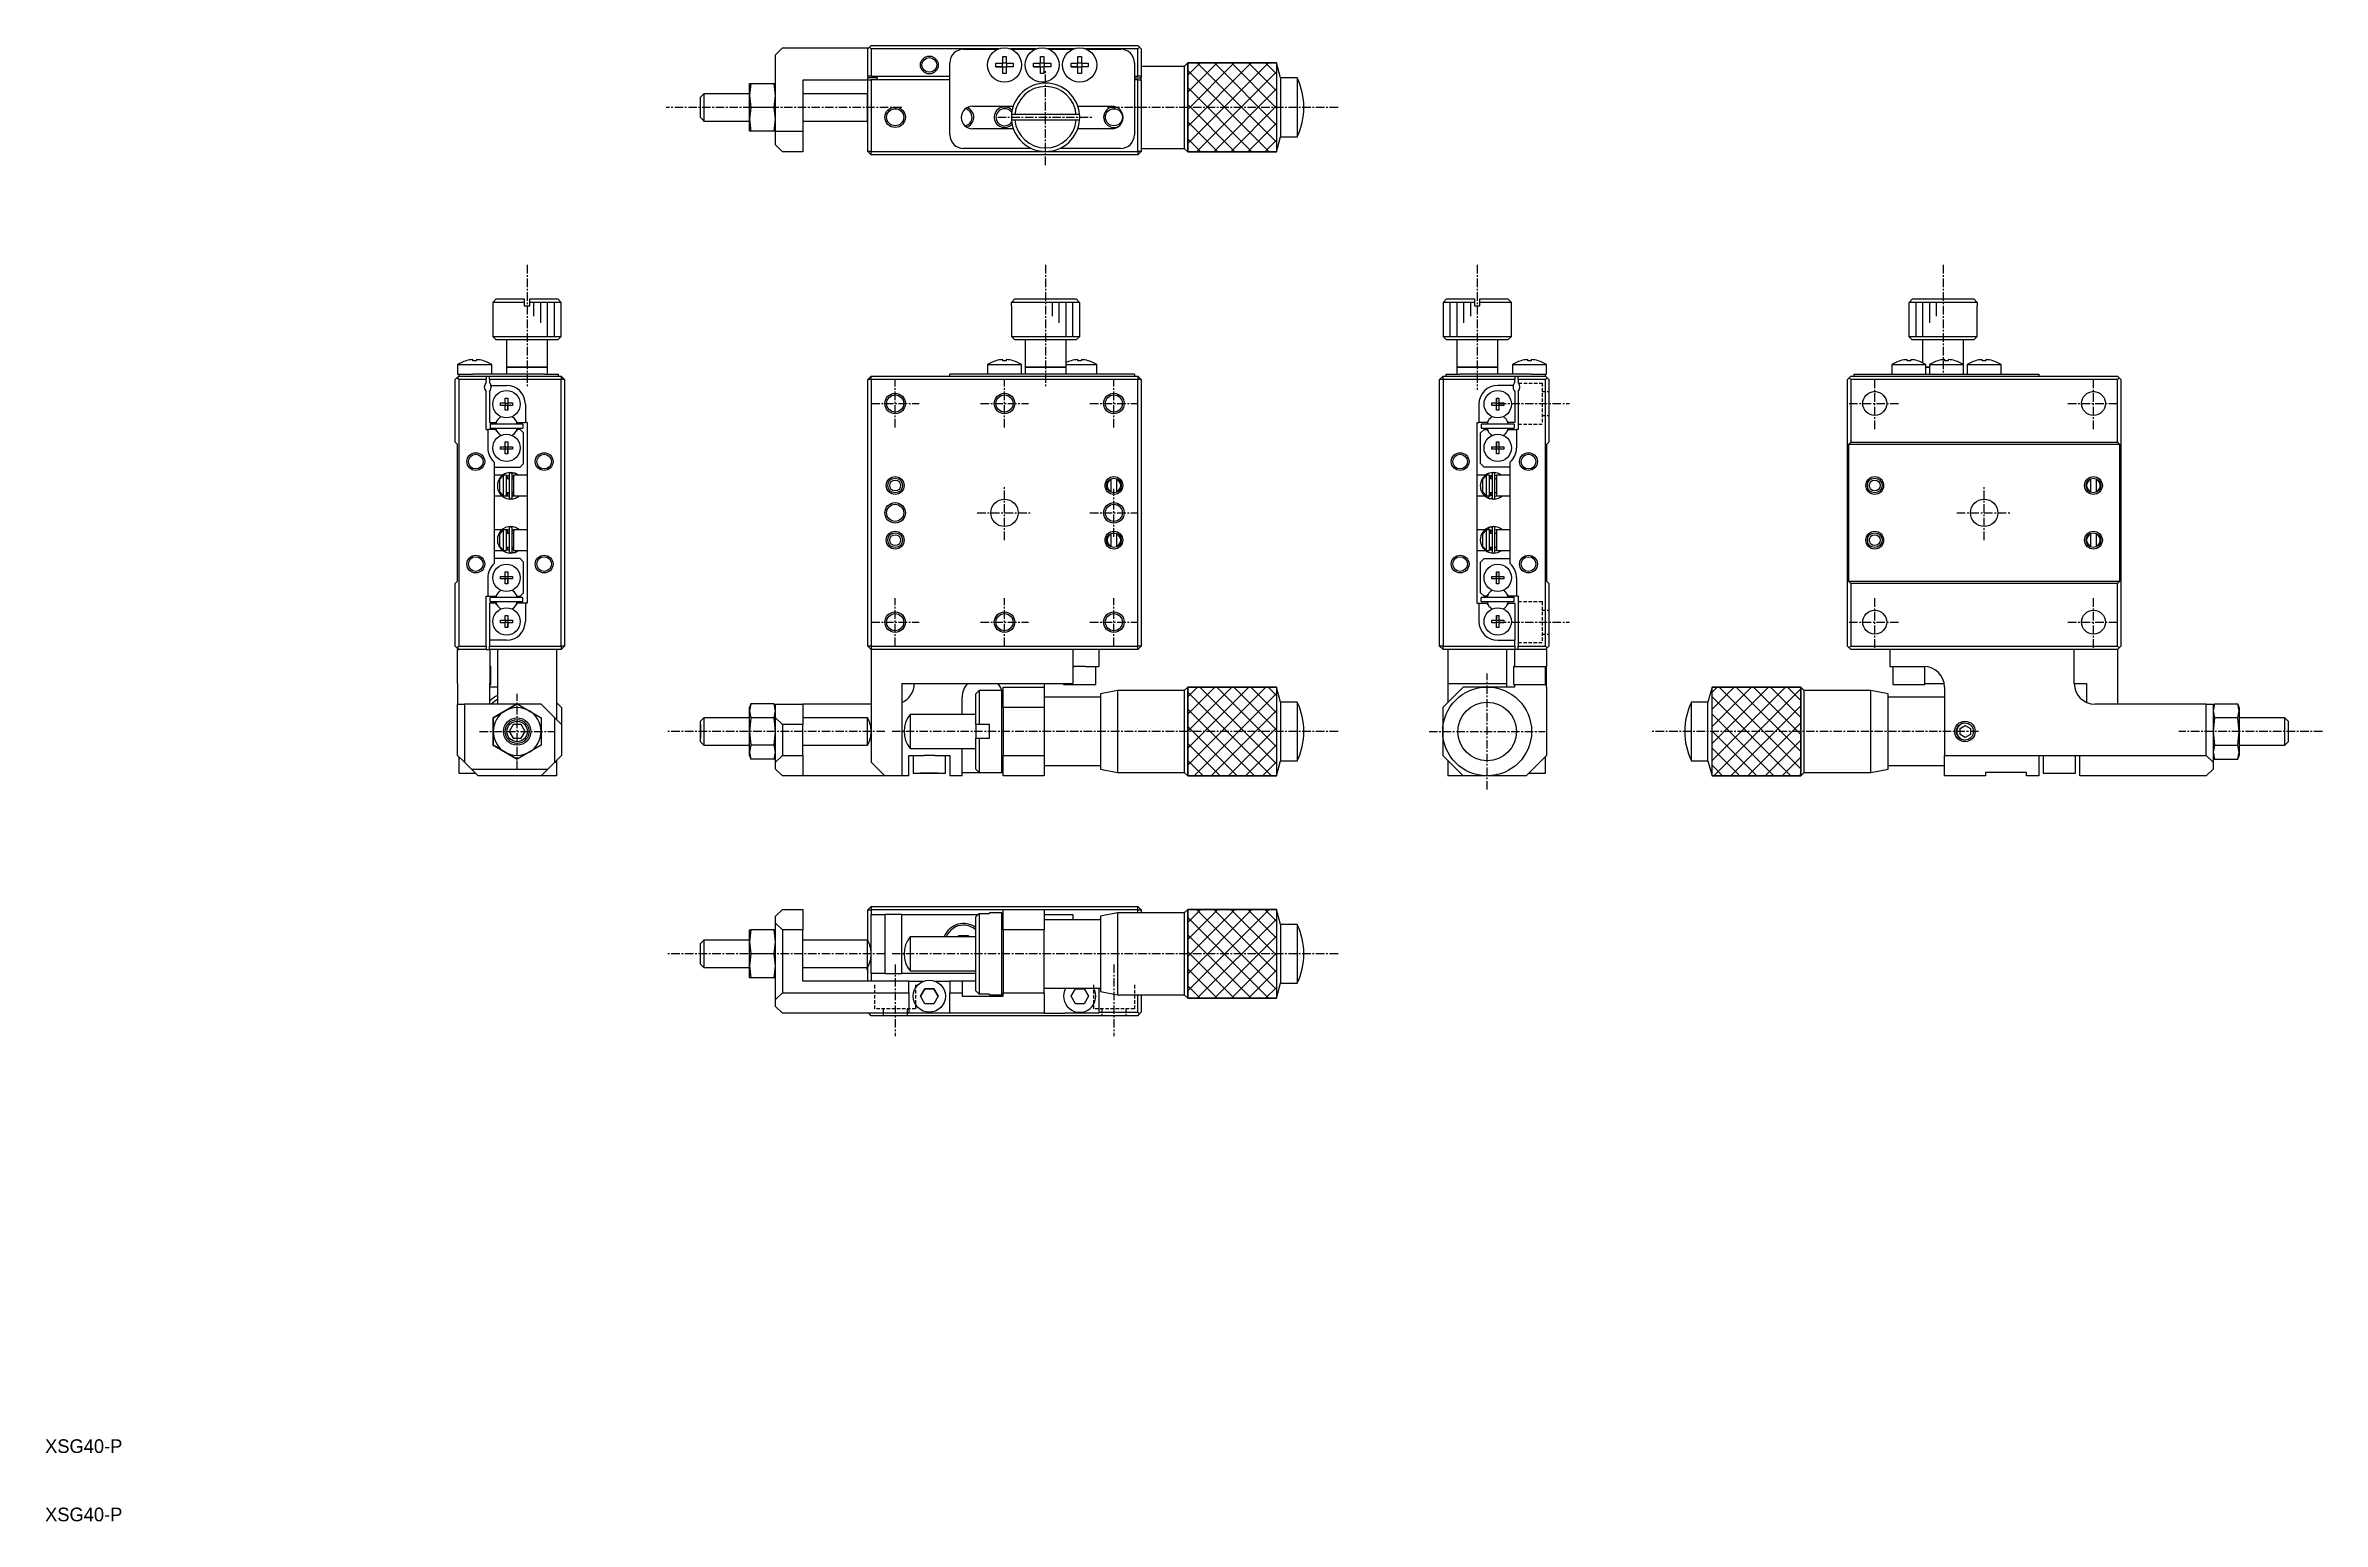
# Model space of a CAD drawing. Extents: x 10 to 343, y 10 to 226.
import ezdxf

# ---------------------------------------------------------------- set-up
doc = ezdxf.new("R2010")
doc.units = 0
doc.linetypes.add('CENTER', pattern=[2, 1.25, -0.25, 0.25, -0.25])
doc.linetypes.add('DASHED', pattern=[0.75, 0.5, -0.25])
doc.layers.get('0').update_dxf_attribs({"linetype": 'CONTINUOUS'})
doc.layers.add('CENTER', color=1, linetype='CENTER')
doc.styles.get("Standard").update_dxf_attribs({"font": 'FG教科書体NT-M'})

msp = doc.modelspace()

# ---------------------------------------------------------------- texts
at = {"color": 7, "linetype": 'CONTINUOUS'}
for p in [(10, 20), (10, 10)]:
    msp.add_text('XSG40-P', height=2, dxfattribs=at).set_placement(p)

# ---------------------------------------------------------------- linework, layer by layer
at = {"color": 7, "linetype": 'CONTINUOUS'}
for p, q in [((117.849997, 225.65), (116.849997, 224.65)), ((116.849997, 218.95), (116.849997, 224.65)), ((117.849997, 225.65), (130.499997, 225.65)), ((130.349997, 225.5), (130.599997, 225.75)), ((130.349997, 221.5), (130.349997, 225.5)), ((130.599997, 225.75), (130.849997, 226)), ((130.599997, 225.75), (130.849997, 225.5)), ((130.849997, 226), (169.849997, 226)), ((130.849997, 225.5), (130.849997, 221.5)), ((149.49706, 225.5), (130.849997, 225.5)), ((142.349997, 212.95), (142.349997, 223.45)), ((144.349997, 225.45), (149.370201, 225.45)), ((149.091407, 222.89), (149.091407, 223.41)), ((149.091407, 223.41), (150.089997, 223.41)), ((150.048622, 222.89), (150.048622, 223.41)), ((150.089997, 224.40859), (150.609997, 224.40859)), ((150.089997, 223.41), (150.089997, 224.40859)), ((150.089997, 223.451375), (150.609997, 223.451375)), ((150.609997, 224.40859), (150.609997, 223.41)), ((150.609997, 223.41), (151.608586, 223.41)), ((150.651371, 223.41), (150.651371, 222.89)), ((154.99706, 225.5), (151.202933, 225.5)), ((151.329792, 225.45), (154.870201, 225.45)), ((151.608586, 223.41), (151.608586, 222.89)), ((154.591407, 222.89), (154.591407, 223.41)), ((154.591407, 223.41), (155.589997, 223.41)), ((155.548622, 222.89), (155.548622, 223.41)), ((155.589997, 224.40859), (156.109997, 224.40859)), ((155.589997, 223.41), (155.589997, 224.40859)), ((155.589997, 223.451375), (156.109997, 223.451375)), ((156.109997, 224.40859), (156.109997, 223.41)), ((156.109997, 223.41), (157.108586, 223.41)), ((156.151371, 223.41), (156.151371, 222.89)), ((160.49706, 225.5), (156.702933, 225.5)), ((156.829792, 225.45), (160.370201, 225.45)), ((157.108586, 223.41), (157.108586, 222.89)), ((160.091407, 222.89), (160.091407, 223.41)), ((160.091407, 223.41), (161.089997, 223.41)), ((161.048622, 222.89), (161.048622, 223.41)), ((161.089997, 224.40859), (161.609997, 224.40859)), ((161.089997, 223.41), (161.089997, 224.40859)), ((161.089997, 223.451375), (161.609997, 223.451375)), ((161.609997, 224.40859), (161.609997, 223.41)), ((161.609997, 223.41), (162.608586, 223.41)), ((161.651371, 223.41), (161.651371, 222.89)), ((169.849997, 225.5), (162.202933, 225.5)), ((162.329792, 225.45), (167.349997, 225.45)), ((162.608586, 223.41), (162.608586, 222.89)), ((169.349997, 223.45), (169.349997, 212.95)), ((170.099997, 225.75), (169.849997, 226)), ((169.849997, 225.5), (170.099997, 225.75)), ((169.849997, 221.5), (169.849997, 225.5)), ((170.099997, 225.75), (170.349997, 225.5)), ((170.349997, 225.5), (170.349997, 221.5)), ((177.150003, 223.449999), (176.650001, 222.949996)), ((177.150003, 223.449999), (190.150004, 223.449999)), ((177.150003, 210.450001), (177.150003, 223.449999)), ((190.739492, 221.25), (190.150004, 223.449999)), ((190.150004, 223.449999), (190.150004, 210.450001)), ((113.247069, 220.45), (113.049996, 218.7)), ((113.049996, 220.45), (113.247069, 220.45)), ((113.049996, 218.7), (113.049996, 220.45)), ((113.247069, 220.45), (116.652924, 220.45)), ((116.849996, 218.7), (116.652924, 220.45)), ((116.652924, 220.45), (116.849996, 220.45)), ((120.849997, 220.95), (120.849997, 213.45)), ((130.349997, 220.95), (120.849997, 220.95)), ((130.849997, 221.5), (130.349997, 221.5)), ((130.349997, 221.5), (130.349997, 221.25)), ((131.749997, 221.25), (130.349997, 221.25)), ((130.349997, 221), (130.349997, 221.25)), ((130.349997, 210.5), (130.349997, 221)), ((130.349997, 221), (130.849997, 221)), ((130.849997, 221.5), (142.349997, 221.5)), ((130.849997, 221), (130.849997, 210.5)), ((142.349997, 221), (130.849997, 221)), ((131.749997, 221), (131.749997, 221.25)), ((150.089997, 222.89), (149.091407, 222.89)), ((149.091407, 222.89), (150.048622, 222.89)), ((150.089997, 222.89), (150.048622, 222.89)), ((150.089997, 221.89141), (150.089997, 222.89)), ((150.609997, 222.848625), (150.089997, 222.848625)), ((150.609997, 221.89141), (150.089997, 221.89141)), ((150.609997, 222.89), (150.609997, 221.89141)), ((151.608586, 222.89), (150.609997, 222.89)), ((150.651371, 222.89), (150.609997, 222.89)), ((151.608586, 222.89), (150.651371, 222.89)), ((155.589997, 222.89), (154.591407, 222.89)), ((154.591407, 222.89), (155.548622, 222.89)), ((155.589997, 222.89), (155.548622, 222.89)), ((155.589997, 221.89141), (155.589997, 222.89)), ((156.109997, 222.848625), (155.589997, 222.848625)), ((156.109997, 221.89141), (155.589997, 221.89141)), ((156.109997, 222.89), (156.109997, 221.89141)), ((157.108586, 222.89), (156.109997, 222.89)), ((156.151371, 222.89), (156.109997, 222.89)), ((157.108586, 222.89), (156.151371, 222.89)), ((161.089997, 222.89), (160.091407, 222.89)), ((160.091407, 222.89), (161.048622, 222.89)), ((161.089997, 222.89), (161.048622, 222.89)), ((161.089997, 221.89141), (161.089997, 222.89)), ((161.609997, 222.848625), (161.089997, 222.848625)), ((161.609997, 221.89141), (161.089997, 221.89141)), ((161.609997, 222.89), (161.609997, 221.89141)), ((162.608586, 222.89), (161.609997, 222.89)), ((161.651371, 222.89), (161.609997, 222.89)), ((162.608586, 222.89), (161.651371, 222.89)), ((169.349997, 221.5), (169.849997, 221.5)), ((169.349997, 221.25), (170.349997, 221.25)), ((169.849997, 221), (169.349997, 221)), ((170.349997, 221.5), (169.849997, 221.5)), ((169.849997, 210.5), (169.849997, 221)), ((169.849997, 221), (170.349997, 221)), ((176.650001, 222.949996), (170.349997, 222.949996)), ((170.349997, 221.5), (170.349997, 221.25)), ((170.349997, 221), (170.349997, 221.25)), ((170.349997, 221), (170.349997, 210.5)), ((176.650001, 222.949996), (176.650001, 210.950004)), ((190.739492, 221.25), (190.739492, 212.65)), ((193.150003, 221.25), (190.739492, 221.25)), ((193.150003, 221.25), (193.150003, 212.65)), ((106.099996, 218.7), (105.849996, 218.45)), ((105.849997, 216.95), (105.849996, 218.45)), ((105.849997, 215.45), (105.849997, 216.95)), ((106.349996, 218.95), (106.099996, 218.7)), ((106.349996, 218.95), (106.349997, 216.95)), ((113.049977, 218.95), (106.349996, 218.95)), ((106.349997, 216.95), (106.349997, 214.95)), ((113.049996, 218.7), (113.247069, 216.95)), ((113.049997, 215.2), (113.049996, 218.7)), ((113.247069, 216.95), (113.049997, 215.2)), ((116.652924, 216.95), (113.247069, 216.95)), ((116.652924, 216.95), (116.849996, 218.7)), ((116.849997, 215.2), (116.652924, 216.95)), ((116.849997, 214.95), (116.849997, 218.95)), ((130.349997, 218.95), (120.849997, 218.95)), ((130.314098, 214.95), (130.314098, 218.95)), ((130.314098, 216.95), (130.314098, 217.488407)), ((130.314098, 214.949995), (130.314098, 216.95)), ((130.314098, 214.95), (130.314098, 216.95)), ((145.649997, 217.1), (151.612909, 217.1)), ((161.087084, 217.1), (166.049997, 217.1)), ((105.849997, 215.45), (106.099997, 215.2)), ((106.099997, 215.2), (106.349997, 214.95)), ((106.349997, 214.95), (113.049977, 214.95)), ((113.049997, 215.2), (113.247069, 213.45)), ((113.049997, 213.45), (113.049997, 215.2)), ((113.247069, 213.45), (113.049997, 213.45)), ((116.652924, 213.45), (113.247069, 213.45)), ((116.652924, 213.45), (116.849997, 215.2)), ((116.849997, 213.45), (116.652924, 213.45)), ((116.849997, 213.45), (116.849997, 214.95)), ((116.849997, 213.45), (120.849997, 213.45)), ((116.849997, 211.45), (116.849997, 213.45)), ((120.849997, 214.95), (130.314098, 214.95)), ((120.849997, 213.45), (120.849997, 210.45)), ((151.647869, 213.8), (145.649997, 213.8)), ((151.86781, 215.9), (151.366022, 215.9)), ((151.366022, 215.1), (151.86781, 215.1)), ((160.832183, 215.9), (151.86781, 215.9)), ((151.86781, 215.1), (160.832183, 215.1)), ((161.333971, 215.9), (160.832183, 215.9)), ((160.832183, 215.1), (161.333971, 215.1)), ((166.049997, 213.8), (161.052124, 213.8)), ((117.849997, 210.45), (116.849997, 211.45)), ((120.849997, 210.45), (117.849997, 210.45)), ((130.849997, 210.5), (130.349997, 210.5)), ((130.849997, 210), (130.349997, 210.5)), ((130.849997, 210.5), (156.349997, 210.5)), ((130.849997, 210), (130.849997, 210.5)), ((169.849997, 210), (130.849997, 210)), ((154.276955, 210.95), (144.349997, 210.95)), ((156.349997, 210.5), (169.849997, 210.5)), ((167.349997, 210.95), (158.423038, 210.95)), ((169.849997, 210.5), (169.849997, 210)), ((170.349997, 210.5), (169.849997, 210)), ((170.349997, 210.5), (169.849997, 210.5)), ((170.349997, 210.950004), (176.650001, 210.950004)), ((176.650001, 210.950004), (177.150003, 210.450001)), ((190.150004, 210.450001), (177.150003, 210.450001)), ((190.150004, 210.450001), (190.739492, 212.65)), ((190.739492, 212.65), (193.150003, 212.65)), ((76, 188.9), (75.5, 188.4)), ((80.1, 188.4), (75.5, 188.4)), ((75.5, 188.4), (75.5, 183.4)), ((76, 188.9), (80.1, 188.9)), ((80.1, 188.9), (80.1, 188.4)), ((80.1, 188.4), (80.1, 187.9)), ((80.1, 187.9), (80.9, 187.9)), ((80.9, 188.9), (85, 188.9)), ((80.9, 188.4), (80.9, 188.9)), ((85.5, 188.4), (80.9, 188.4)), ((80.9, 187.9), (80.9, 188.4)), ((85.5, 188.4), (85, 188.9)), ((85.5, 183.4), (85.5, 188.4)), ((151.349997, 187.9), (151.366022, 187.9)), ((151.349997, 187.9), (151.349997, 183.4)), ((151.366022, 188.4), (151.86781, 188.9)), ((161.333971, 188.4), (151.366022, 188.4)), ((151.366022, 187.9), (151.366022, 188.4)), ((151.86781, 188.9), (160.832183, 188.9)), ((160.832183, 188.9), (161.333971, 188.4)), ((161.333971, 188.4), (161.333971, 187.9)), ((161.333971, 187.9), (161.349997, 187.9)), ((161.349997, 183.4), (161.349997, 187.9)), ((215, 188.9), (214.5, 188.4)), ((219.1, 188.4), (214.5, 188.4)), ((214.5, 188.4), (214.5, 183.4)), ((215, 188.9), (219.1, 188.9)), ((219.1, 188.9), (219.1, 188.4)), ((219.1, 188.4), (219.1, 187.9)), ((219.1, 187.9), (219.9, 187.9)), ((219.9, 188.9), (224, 188.9)), ((219.9, 188.4), (219.9, 188.9)), ((224.5, 188.4), (219.9, 188.4)), ((219.9, 187.9), (219.9, 188.4)), ((224.5, 188.4), (224, 188.9)), ((224.5, 183.4), (224.5, 188.4)), ((282.650003, 187.9), (282.666029, 187.9)), ((282.650003, 187.9), (282.650003, 183.4)), ((282.666029, 188.4), (283.167817, 188.9)), ((282.666029, 187.9), (282.666029, 188.4)), ((292.633978, 188.4), (282.666029, 188.4)), ((283.167817, 188.9), (292.13219, 188.9)), ((292.13219, 188.9), (292.633978, 188.4)), ((292.633978, 188.4), (292.633978, 187.9)), ((292.633978, 187.9), (292.650003, 187.9)), ((292.650003, 183.4), (292.650003, 187.9)), ((75.5, 183.4), (80.5, 183.4)), ((75.5, 183.4), (76, 182.9)), ((80.5, 183.4), (85.5, 183.4)), ((85, 182.9), (85.5, 183.4)), ((151.349997, 183.4), (161.349997, 183.4)), ((151.349997, 183.4), (151.849997, 182.9)), ((160.849997, 182.9), (161.349997, 183.4)), ((214.5, 183.4), (224.5, 183.4)), ((214.5, 183.4), (215, 182.9)), ((224, 182.9), (224.5, 183.4)), ((282.650003, 183.4), (292.650003, 183.4)), ((282.650003, 183.4), (283.150003, 182.9)), ((292.150003, 182.9), (292.650003, 183.4)), ((71.59141, 179.862581), (71.588067, 179.869436)), ((72.59, 179.862581), (72.59, 180.034953)), ((73.11, 180.034953), (73.11, 179.862581)), ((74.111933, 179.869436), (74.10859, 179.862581)), ((80.5, 182.9), (76, 182.9)), ((77.5, 182.9), (77.5, 178.9)), ((85, 182.9), (80.5, 182.9)), ((83.5, 178.9), (83.5, 182.9)), ((149.091407, 179.862581), (149.088064, 179.869436)), ((149.091407, 179.862581), (149.088064, 179.869436)), ((150.089997, 179.862581), (150.089997, 180.034953)), ((150.609997, 180.034953), (150.609997, 179.862581)), ((151.611929, 179.869436), (151.608586, 179.862581)), ((151.611929, 179.869436), (151.608586, 179.862581)), ((160.849997, 182.9), (151.849997, 182.9)), ((153.349997, 182.9), (153.349997, 178.9)), ((159.349997, 178.9), (159.349997, 182.9)), ((160.091407, 179.862581), (160.088064, 179.869436)), ((160.091407, 179.862581), (160.088064, 179.869436)), ((161.089997, 179.862581), (161.089997, 180.034953)), ((161.609997, 180.034953), (161.609997, 179.862581)), ((162.611929, 179.869436), (162.608586, 179.862581)), ((162.611929, 179.869436), (162.608586, 179.862581)), ((224, 182.9), (215, 182.9)), ((216.5, 182.9), (216.5, 178.9)), ((222.5, 178.9), (222.5, 182.9)), ((225.89141, 179.862581), (225.888067, 179.869436)), ((226.89, 179.862581), (226.89, 180.034953)), ((227.41, 180.034953), (227.41, 179.862581)), ((228.411933, 179.869436), (228.40859, 179.862581)), ((281.391414, 179.862581), (281.388071, 179.869436)), ((282.390003, 179.862581), (282.390003, 180.034953)), ((282.910003, 180.034953), (282.910003, 179.862581)), ((292.150003, 182.9), (283.150003, 182.9)), ((283.911936, 179.869436), (283.908593, 179.862581)), ((284.650003, 182.9), (284.650003, 179.581129)), ((286.891414, 179.862581), (286.888071, 179.869436)), ((287.890003, 179.862581), (287.890003, 180.034953)), ((288.410003, 180.034953), (288.410003, 179.862581)), ((289.411936, 179.869436), (289.408593, 179.862581)), ((290.650003, 179.291657), (290.650003, 182.9)), ((292.391414, 179.862581), (292.388071, 179.869436)), ((293.390003, 179.862581), (293.390003, 180.034953)), ((293.910003, 180.034953), (293.910003, 179.862581)), ((294.911936, 179.869436), (294.908593, 179.862581)), ((70.25, 177.35), (70, 177.1)), ((70, 167.95), (70, 177.1)), ((70.25, 177.35), (70.5, 177.6)), ((70.5, 177.1), (70.25, 177.35)), ((70.35, 179.291657), (75.35, 179.291657)), ((70.35, 179.291657), (70.35, 177.9)), ((70.35, 177.9), (70.55, 177.9)), ((70.5, 177.6), (74.5, 177.6)), ((70.5, 177.1), (70.5, 138.1)), ((74.5, 177.1), (70.5, 177.1)), ((70.55, 177.6), (70.55, 177.9)), ((70.55, 177.9), (72.55, 177.9)), ((73.925, 177.9), (72.55, 177.9)), ((73.11, 179.862581), (72.59, 179.862581)), ((83.05, 177.9), (73.925, 177.9)), ((74.5, 177.6), (75, 177.6)), ((74.5, 177.6), (74.5, 177.1)), ((74.5, 176.661438), (74.5, 177.1)), ((75, 177.6), (85.5, 177.6)), ((75, 177.1), (75, 177.6)), ((75, 177.1), (75, 176.661438)), ((85.5, 177.1), (75, 177.1)), ((75.35, 177.9), (75.35, 179.291657)), ((77.5, 178.9), (80.5, 178.9)), ((83.5, 178.9), (77.5, 178.9)), ((77.5, 178.9), (77.5, 177.9)), ((80.5, 178.9), (83.5, 178.9)), ((83.05, 177.9), (85.05, 177.9)), ((83.5, 177.9), (83.5, 178.9)), ((85.05, 177.9), (85.05, 177.6)), ((85.5, 177.6), (85.5, 177.1)), ((86, 177.1), (85.5, 177.6)), ((85.5, 138.1), (85.5, 177.1)), ((86, 177.1), (85.5, 177.1)), ((86, 177.1), (86, 138.1)), ((130.849997, 177.6), (130.349997, 177.1)), ((130.849997, 177.1), (130.349997, 177.1)), ((130.349997, 138.1), (130.349997, 177.1)), ((130.849997, 177.1), (130.849997, 177.6)), ((130.849997, 177.6), (169.849997, 177.6)), ((169.849997, 177.1), (130.849997, 177.1)), ((130.849997, 177.1), (130.849997, 138.1)), ((169.349997, 177.9), (142.349997, 177.9)), ((142.349997, 177.6), (142.349997, 177.9)), ((147.849997, 179.291657), (152.849997, 179.291657)), ((147.849997, 179.291657), (147.849997, 177.9)), ((150.609997, 179.862581), (150.089997, 179.862581)), ((152.849997, 177.9), (152.849997, 179.291657)), ((153.349997, 178.9), (159.349997, 178.9)), ((159.349997, 178.9), (153.349997, 178.9)), ((153.349997, 178.9), (153.349997, 177.9)), ((159.349997, 179.291657), (163.849997, 179.291657)), ((159.349997, 177.9), (159.349997, 178.9)), ((161.609997, 179.862581), (161.089997, 179.862581)), ((163.849997, 177.9), (163.849997, 179.291657)), ((169.349997, 177.9), (169.349997, 177.6)), ((169.849997, 177.6), (169.849997, 177.1)), ((170.349997, 177.1), (169.849997, 177.6)), ((170.349997, 177.1), (169.849997, 177.1)), ((169.849997, 138.1), (169.849997, 177.1)), ((170.349997, 177.1), (170.349997, 138.1)), ((214.5, 177.6), (214, 177.1)), ((214.5, 177.1), (214, 177.1)), ((214, 138.1), (214, 177.1)), ((214.5, 177.1), (214.5, 177.6)), ((214.5, 177.6), (225, 177.6)), ((225, 177.1), (214.5, 177.1)), ((214.5, 177.1), (214.5, 138.1)), ((214.95, 177.6), (214.95, 177.9)), ((214.95, 177.9), (216.95, 177.9)), ((216.5, 178.9), (222.5, 178.9)), ((222.5, 178.9), (216.5, 178.9)), ((216.5, 178.9), (216.5, 177.9)), ((226.075, 177.9), (216.95, 177.9)), ((222.5, 177.9), (222.5, 178.9)), ((224.65, 179.291657), (229.65, 179.291657)), ((224.65, 179.291657), (224.65, 177.9)), ((225, 177.6), (225.5, 177.6)), ((225, 177.6), (225, 177.1)), ((225, 176.661438), (225, 177.1)), ((225.5, 177.6), (229.5, 177.6)), ((225.5, 177.1), (225.5, 177.6)), ((225.5, 177.1), (225.5, 176.661438)), ((229.5, 177.1), (225.5, 177.1)), ((227.45, 177.9), (226.075, 177.9)), ((227.41, 179.862581), (226.89, 179.862581)), ((227.45, 177.9), (229.45, 177.9)), ((229.45, 177.9), (229.65, 177.9)), ((229.45, 177.9), (229.45, 177.6)), ((229.5, 177.6), (229.75, 177.35)), ((229.75, 177.35), (229.5, 177.1)), ((229.5, 138.1), (229.5, 177.1)), ((229.65, 177.9), (229.65, 179.291657)), ((229.75, 177.35), (230, 177.1)), ((230, 177.1), (230, 167.95)), ((273.900003, 177.35), (273.650003, 177.1)), ((273.650003, 138.1), (273.650003, 177.1)), ((274.150003, 177.6), (273.900003, 177.35)), ((273.900003, 177.35), (274.150003, 177.1)), ((274.150003, 177.6), (313.150003, 177.6)), ((313.150003, 177.1), (274.150003, 177.1)), ((274.150003, 177.1), (274.150003, 167.95)), ((274.650003, 177.9), (301.650003, 177.9)), ((274.650003, 177.6), (274.650003, 177.9)), ((280.150003, 179.291657), (282.650003, 179.291657)), ((280.150003, 179.291657), (280.150003, 177.9)), ((282.910003, 179.862581), (282.390003, 179.862581)), ((282.650003, 179.291657), (285.150003, 179.291657)), ((285.150003, 177.9), (285.150003, 179.291657)), ((285.150003, 178.9), (285.650003, 178.9)), ((285.650003, 178.9), (285.150003, 178.9)), ((285.650003, 179.291657), (288.150003, 179.291657)), ((285.650003, 179.291657), (285.650003, 177.9)), ((288.410003, 179.862581), (287.890003, 179.862581)), ((288.150003, 179.291657), (290.650003, 179.291657)), ((290.650003, 177.9), (290.650003, 179.291657)), ((291.150003, 179.291657), (293.650003, 179.291657)), ((291.150003, 179.291657), (291.150003, 177.9)), ((293.910003, 179.862581), (293.390003, 179.862581)), ((293.650003, 179.291657), (296.150003, 179.291657)), ((296.150003, 177.9), (296.150003, 179.291657)), ((301.650003, 177.9), (301.650003, 177.6)), ((313.400003, 177.35), (313.150003, 177.6)), ((313.400003, 177.35), (313.150003, 177.1)), ((313.150003, 167.95), (313.150003, 177.1)), ((313.650003, 177.1), (313.400003, 177.35)), ((313.650003, 177.1), (313.650003, 138.1)), ((74.5, 169.8), (74.5, 175.338562)), ((75, 175.338562), (75, 170.8)), ((75.218246, 176.25), (77.5, 176.25)), ((76.613639, 173.68), (77.32, 173.68)), ((76.613639, 173.32), (76.613639, 173.68)), ((77.32, 173.32), (76.613639, 173.32)), ((77.32, 174.386361), (77.68, 174.386361)), ((77.32, 173.68), (77.32, 174.386361)), ((77.330372, 173.669628), (77.32, 173.68)), ((77.330372, 173.330372), (77.32, 173.32)), ((77.32, 172.613639), (77.32, 173.32)), ((77.330372, 173.330372), (77.330372, 173.669628)), ((77.330372, 173.669628), (77.669628, 173.669628)), ((77.669628, 173.330372), (77.330372, 173.330372)), ((77.669628, 173.669628), (77.68, 173.68)), ((77.669628, 173.669628), (77.669628, 173.330372)), ((77.669628, 173.330372), (77.68, 173.32)), ((77.68, 174.386361), (77.68, 173.68)), ((77.68, 174.386361), (77.68, 173.68)), ((77.68, 173.68), (78.386361, 173.68)), ((77.68, 173.32), (77.68, 172.613639)), ((78.386361, 173.32), (77.68, 173.32)), ((77.68, 172.613639), (77.68, 173.32)), ((78.386361, 173.68), (78.386361, 173.32)), ((80.25, 173.5), (80.25, 170.8)), ((219.75, 173.5), (219.75, 170.8)), ((221.613639, 173.32), (221.613639, 173.68)), ((221.613639, 173.68), (222.32, 173.68)), ((222.32, 173.32), (221.613639, 173.32)), ((222.32, 174.386361), (222.68, 174.386361)), ((222.32, 173.68), (222.32, 174.386361)), ((222.32, 174.386361), (222.32, 173.68)), ((222.330372, 173.669628), (222.32, 173.68)), ((222.330372, 173.330372), (222.32, 173.32)), ((222.32, 172.613639), (222.32, 173.32)), ((222.32, 172.613639), (222.32, 173.32)), ((222.330372, 173.669628), (222.669628, 173.669628)), ((222.330372, 173.330372), (222.330372, 173.669628)), ((222.669628, 173.330372), (222.330372, 173.330372)), ((224.781754, 176.25), (222.5, 176.25)), ((222.669628, 173.669628), (222.68, 173.68)), ((222.669628, 173.669628), (222.669628, 173.330372)), ((222.669628, 173.330372), (222.68, 173.32)), ((222.68, 174.386361), (222.68, 173.68)), ((222.68, 173.68), (223.386361, 173.68)), ((222.68, 173.32), (222.68, 172.613639)), ((223.386361, 173.32), (222.68, 173.32)), ((223.386361, 173.68), (223.386361, 173.32)), ((225, 175.338562), (225, 170.8)), ((225.5, 175.338562), (225.5, 169.8)), ((277.45025, 175.338562), (277.849757, 175.338562)), ((309.45025, 175.338562), (309.849757, 175.338562)), ((75, 170.8), (75.949194, 170.8)), ((79.9, 170.6), (75.1, 170.6)), ((75.1, 170.6), (75.1, 170)), ((75.1, 170), (79.9, 170)), ((76.09936, 171.060095), (75.949194, 170.8)), ((77.68, 172.613639), (77.32, 172.613639)), ((79.050806, 170.8), (78.90064, 171.060095)), ((79.050806, 170.8), (80.25, 170.8)), ((79.9, 170.6), (79.9, 170)), ((80.5, 170.8), (80.25, 170.8)), ((80.5, 170.8), (80.5, 144.4)), ((219.5, 170.8), (219.75, 170.8)), ((219.5, 144.4), (219.5, 170.8)), ((220.949194, 170.8), (219.75, 170.8)), ((220.1, 170.6), (220.1, 170)), ((224.9, 170.6), (220.1, 170.6)), ((220.1, 170), (224.9, 170)), ((221.09936, 171.060095), (220.949194, 170.8)), ((222.68, 172.613639), (222.32, 172.613639)), ((224.050806, 170.8), (223.90064, 171.060095)), ((225, 170.8), (224.050806, 170.8)), ((224.9, 170.6), (224.9, 170)), ((70, 167.95), (70.35, 167.6)), ((70.35, 147.6), (70.35, 167.6)), ((74.5, 169.8), (74.75, 169.8)), ((74.75, 169.8), (74.75, 167.1)), ((75.949194, 169.8), (74.75, 169.8)), ((76.09936, 169.539905), (75.949194, 169.8)), ((76.613639, 167.28), (77.32, 167.28)), ((76.613639, 166.92), (76.613639, 167.28)), ((77.32, 166.92), (76.613639, 166.92)), ((77.32, 167.986361), (77.68, 167.986361)), ((77.32, 167.28), (77.32, 167.986361)), ((77.330372, 167.269628), (77.32, 167.28)), ((77.330372, 166.930372), (77.32, 166.92)), ((77.32, 166.213639), (77.32, 166.92)), ((77.330372, 166.930372), (77.330372, 167.269628)), ((77.330372, 167.269628), (77.669628, 167.269628)), ((77.669628, 166.930372), (77.330372, 166.930372)), ((77.669628, 167.269628), (77.68, 167.28)), ((77.669628, 167.269628), (77.669628, 166.930372)), ((77.669628, 166.930372), (77.68, 166.92)), ((77.68, 167.986361), (77.68, 167.28)), ((77.68, 167.986361), (77.68, 167.28)), ((77.68, 167.28), (78.386361, 167.28)), ((77.68, 166.92), (77.68, 166.213639)), ((78.386361, 166.92), (77.68, 166.92)), ((77.68, 166.213639), (77.68, 166.92)), ((78.386361, 167.28), (78.386361, 166.92)), ((79.050806, 169.8), (78.90064, 169.539905)), ((79.5, 169.8), (79.050806, 169.8)), ((80, 169.3), (79.5, 169.8)), ((80, 164.8), (80, 169.3)), ((220.5, 169.8), (220, 169.3)), ((220, 164.8), (220, 169.3)), ((220.5, 169.8), (220.949194, 169.8)), ((220.949194, 169.8), (221.09936, 169.539905)), ((221.613639, 166.92), (221.613639, 167.28)), ((221.613639, 167.28), (222.32, 167.28)), ((222.32, 166.92), (221.613639, 166.92)), ((222.32, 167.986361), (222.68, 167.986361)), ((222.32, 167.28), (222.32, 167.986361)), ((222.32, 167.986361), (222.32, 167.28)), ((222.330372, 167.269628), (222.32, 167.28)), ((222.330372, 166.930372), (222.32, 166.92)), ((222.32, 166.213639), (222.32, 166.92)), ((222.32, 166.213639), (222.32, 166.92)), ((222.330372, 167.269628), (222.669628, 167.269628)), ((222.330372, 166.930372), (222.330372, 167.269628)), ((222.669628, 166.930372), (222.330372, 166.930372)), ((222.669628, 167.269628), (222.68, 167.28)), ((222.669628, 167.269628), (222.669628, 166.930372)), ((222.669628, 166.930372), (222.68, 166.92)), ((222.68, 167.986361), (222.68, 167.28)), ((222.68, 167.28), (223.386361, 167.28)), ((222.68, 166.92), (222.68, 166.213639)), ((223.386361, 166.92), (222.68, 166.92)), ((223.386361, 167.28), (223.386361, 166.92)), ((223.90064, 169.539905), (224.050806, 169.8)), ((224.050806, 169.8), (225.25, 169.8)), ((225.25, 169.8), (225.25, 167.1)), ((225.5, 169.8), (225.25, 169.8)), ((229.65, 167.6), (230, 167.95)), ((229.65, 167.6), (229.65, 147.6)), ((273.800003, 167.6), (274.150003, 167.95)), ((313.500003, 167.6), (273.800003, 167.6)), ((273.800003, 167.6), (273.800003, 147.6)), ((274.150003, 167.95), (313.150003, 167.95)), ((313.150003, 167.95), (313.500003, 167.6)), ((313.500003, 147.6), (313.500003, 167.6)), ((75.7, 165.020938), (75.7, 150.179062)), ((75.7, 164.3), (79.5, 164.3)), ((77.68, 166.213639), (77.32, 166.213639)), ((77.906482, 163.303078), (77.906482, 159.803078)), ((78.879232, 163.34211), (78.130759, 163.501617)), ((78.335199, 163.349082), (78.303885, 163.335083)), ((78.306482, 159.803078), (78.306482, 163.303078)), ((78.367334, 163.361569), (78.335199, 163.349082)), ((78.400039, 163.372431), (78.367334, 163.361569)), ((78.433233, 163.381642), (78.400039, 163.372431)), ((78.466836, 163.389181), (78.433233, 163.381642)), ((78.500766, 163.395028), (78.466836, 163.389181)), ((78.534939, 163.399171), (78.500766, 163.395028)), ((78.569273, 163.401599), (78.534939, 163.399171)), ((78.603685, 163.402307), (78.569273, 163.401599)), ((78.638089, 163.401292), (78.603685, 163.402307)), ((78.672404, 163.398556), (78.638089, 163.401292)), ((78.706544, 163.394106), (78.672404, 163.398556)), ((78.740427, 163.387952), (78.706544, 163.394106)), ((78.77397, 163.380108), (78.740427, 163.387952)), ((78.80709, 163.370593), (78.77397, 163.380108)), ((78.878604, 163.342423), (78.805969, 163.099984)), ((78.839706, 163.35943), (78.80709, 163.370593)), ((78.843927, 163.215776), (78.838632, 163.201504)), ((78.870057, 163.347361), (78.839706, 163.35943)), ((78.848889, 163.229713), (78.843927, 163.215776)), ((78.853487, 163.243227), (78.848889, 163.229713)), ((78.857692, 163.256232), (78.853487, 163.243227)), ((78.861476, 163.268644), (78.857692, 163.256232)), ((78.864816, 163.280385), (78.861476, 163.268644)), ((78.867691, 163.291379), (78.864816, 163.280385)), ((78.870081, 163.301556), (78.867691, 163.291379)), ((78.868376, 163.347715), (78.870635, 163.347062)), ((79.291268, 163.10002), (78.869514, 163.346319)), ((78.871972, 163.310853), (78.870081, 163.301556)), ((78.870635, 163.347062), (78.87239, 163.345238)), ((78.873352, 163.319208), (78.871972, 163.310853)), ((78.87239, 163.345238), (78.873632, 163.342254)), ((78.874212, 163.32657), (78.873352, 163.319208)), ((78.873632, 163.342254), (78.874352, 163.33813)), ((78.874546, 163.33289), (78.874212, 163.32657)), ((78.874352, 163.33813), (78.874546, 163.33289)), ((79.5, 164.3), (80, 164.8)), ((220, 164.8), (220.5, 164.3)), ((224.3, 164.3), (220.5, 164.3)), ((221.125829, 163.343007), (221.121396, 163.342423)), ((221.185107, 163.368088), (221.129943, 163.347361)), ((221.693518, 163.303078), (221.693518, 159.803078)), ((222.093518, 159.803078), (222.093518, 163.303078)), ((222.68, 166.213639), (222.32, 166.213639)), ((224.3, 150.179062), (224.3, 165.020938)), ((76.921566, 163.1), (75.7, 163.1)), ((75.7, 160.1), (76.808166, 160.1)), ((76.5, 162.516515), (77, 163.045683)), ((76.5, 160.683485), (76.5, 162.516515)), ((77, 160.154317), (76.5, 160.683485)), ((77, 163.1), (77, 163.045683)), ((77.5, 163.1), (77, 163.1)), ((77, 163.045683), (77, 160.154317)), ((77, 160.154317), (77, 160.1)), ((77, 160.1), (77.5, 160.1)), ((77.499868, 162.980394), (77.906431, 163.091258)), ((77.906428, 160.015185), (77.499915, 160.125427)), ((77.5, 160.1), (77.5, 163.1)), ((77.906482, 162.6), (77.5, 162.6)), ((77.5, 160.6), (77.906482, 160.6)), ((77.565484, 160.1), (77.565644, 160.1)), ((77.565906, 160.1), (77.7, 160.1)), ((77.7, 162.6), (77.7, 163.04983)), ((77.7, 160.1), (77.7, 160.6)), ((78.306482, 162.702191), (78.306809, 162.716146)), ((78.5, 162.6), (78.306482, 162.6)), ((78.306482, 160.6), (78.5, 160.6)), ((78.306531, 160.398642), (78.306482, 160.403965)), ((78.307151, 160.38392), (78.306531, 160.398642)), ((78.534819, 160.062495), (78.306541, 160.014872)), ((78.306809, 162.716146), (78.307843, 162.73084)), ((78.308479, 160.369242), (78.307151, 160.38392)), ((78.307843, 162.73084), (78.309583, 162.745466)), ((78.310512, 160.354642), (78.308479, 160.369242)), ((78.309583, 162.745466), (78.312023, 162.75999)), ((78.313246, 160.340155), (78.310512, 160.354642)), ((78.312023, 162.75999), (78.31516, 162.774376)), ((78.316677, 160.325813), (78.313246, 160.340155)), ((78.31516, 162.774376), (78.318987, 162.788593)), ((78.320797, 160.31165), (78.316677, 160.325813)), ((78.318987, 162.788593), (78.323494, 162.802607)), ((78.325599, 160.297701), (78.320797, 160.31165)), ((78.323494, 162.802607), (78.328673, 162.816385)), ((78.331073, 160.283997), (78.325599, 160.297701)), ((78.328673, 162.816385), (78.334512, 162.829896)), ((78.337207, 160.270573), (78.331073, 160.283997)), ((78.334512, 162.829896), (78.341, 162.843107)), ((78.34399, 160.25746), (78.337207, 160.270573)), ((78.341, 162.843107), (78.348122, 162.855986)), ((78.351407, 160.244691), (78.34399, 160.25746)), ((78.348122, 162.855986), (78.355863, 162.868503)), ((78.359442, 160.232297), (78.351407, 160.244691)), ((78.355863, 162.868503), (78.364208, 162.880627)), ((78.368079, 160.220309), (78.359442, 160.232297)), ((78.364208, 162.880627), (78.373137, 162.892329)), ((78.377299, 160.208758), (78.368079, 160.220309)), ((78.373137, 162.892329), (78.382633, 162.903579)), ((78.387081, 160.197674), (78.377299, 160.208758)), ((78.382633, 162.903579), (78.392673, 162.914348)), ((78.397404, 160.187086), (78.387081, 160.197674)), ((78.392673, 162.914348), (78.403236, 162.92461)), ((78.408244, 160.177021), (78.397404, 160.187086)), ((78.403236, 162.92461), (78.414298, 162.934337)), ((78.419577, 160.167507), (78.408244, 160.177021)), ((78.414298, 162.934337), (78.425835, 162.943504)), ((78.431376, 160.158571), (78.419577, 160.167507)), ((78.425835, 162.943504), (78.437819, 162.952086)), ((78.443613, 160.150237), (78.431376, 160.158571)), ((78.437819, 162.952086), (78.450223, 162.960058)), ((78.456258, 160.142528), (78.443613, 160.150237)), ((78.450223, 162.960058), (78.463018, 162.9674)), ((78.46928, 160.135467), (78.456258, 160.142528)), ((78.463018, 162.9674), (78.476172, 162.974089)), ((78.482647, 160.129075), (78.46928, 160.135467)), ((78.476172, 162.974089), (78.489655, 162.980106)), ((78.496325, 160.123371), (78.482647, 160.129075)), ((78.489655, 162.980106), (78.499977, 162.984172)), ((78.499977, 160.121984), (78.496325, 160.123371)), ((78.5, 163.1), (78.5, 160.1)), ((80.5, 163.1), (78.5, 163.1)), ((78.5, 160.1), (80.5, 160.1)), ((78.647486, 160.099662), (78.534819, 160.062495)), ((78.801893, 163.11402), (78.795306, 163.1)), ((78.808415, 163.128354), (78.801893, 163.11402)), ((78.814831, 163.142911), (78.808415, 163.128354)), ((78.8211, 163.157599), (78.814831, 163.142911)), ((78.827183, 163.172322), (78.8211, 163.157599)), ((78.833039, 163.186989), (78.827183, 163.172322)), ((78.838632, 163.201504), (78.833039, 163.186989)), ((165.949997, 162.598389), (165.949997, 162.516515)), ((165.949997, 160.683485), (165.949997, 162.516515)), ((165.949997, 160.683485), (165.949997, 160.601611)), ((166.749997, 162.516515), (166.749997, 162.598389)), ((166.749997, 162.516515), (166.749997, 160.683485)), ((166.749997, 160.601611), (166.749997, 160.683485)), ((220.708355, 163.1), (219.5, 163.1)), ((219.5, 160.1), (220.595166, 160.1)), ((220.3, 162.516515), (220.8, 163.045683)), ((220.3, 160.683485), (220.3, 162.516515)), ((220.8, 160.154317), (220.3, 160.683485)), ((220.596074, 160.1), (220.596202, 160.1)), ((220.709259, 163.1), (220.709134, 163.1)), ((220.709665, 163.1), (220.709306, 163.1)), ((220.8, 163.1), (220.8, 163.045683)), ((221.3, 163.1), (220.8, 163.1)), ((220.8, 163.045683), (220.8, 160.154317)), ((220.8, 160.154317), (220.8, 160.1)), ((220.8, 160.1), (221.3, 160.1)), ((221.121133, 159.763794), (221.189289, 159.997529)), ((221.154814, 159.886901), (221.149754, 159.872521)), ((221.160243, 159.901667), (221.154814, 159.886901)), ((221.166002, 159.916716), (221.160243, 159.901667)), ((221.172052, 159.931946), (221.166002, 159.916716)), ((221.178352, 159.94725), (221.172052, 159.931946)), ((221.184857, 159.962525), (221.178352, 159.94725)), ((221.191523, 159.977663), (221.184857, 159.962525)), ((221.189289, 159.997529), (221.246472, 160.100059)), ((221.198304, 159.992562), (221.191523, 159.977663)), ((221.205153, 160.007118), (221.198304, 159.992562)), ((221.212024, 160.021231), (221.205153, 160.007118)), ((221.218868, 160.034804), (221.212024, 160.021231)), ((221.225639, 160.047743), (221.218868, 160.034804)), ((221.23229, 160.059959), (221.225639, 160.047743)), ((221.238775, 160.071369), (221.23229, 160.059959)), ((221.24505, 160.081893), (221.238775, 160.071369)), ((221.25107, 160.091458), (221.24505, 160.081893)), ((221.256796, 160.1), (221.25107, 160.091458)), ((221.283976, 160.126719), (221.26353, 160.135613)), ((221.286496, 162.97927), (221.300739, 162.984889)), ((221.293685, 160.123941), (221.286496, 160.126886)), ((221.307611, 160.118862), (221.293685, 160.123941)), ((221.299886, 162.985811), (221.693459, 163.091284)), ((221.3, 160.1), (221.3, 163.1)), ((221.693518, 162.6), (221.3, 162.6)), ((221.3, 160.6), (221.693518, 160.6)), ((221.300739, 162.984889), (221.314755, 162.989592)), ((221.32178, 160.114503), (221.307611, 160.118862)), ((221.314755, 162.989592), (221.328999, 162.993573)), ((221.336154, 160.110876), (221.32178, 160.114503)), ((221.328999, 162.993573), (221.343435, 162.996821)), ((221.350695, 160.107993), (221.336154, 160.110876)), ((221.343435, 162.996821), (221.358025, 162.999325)), ((221.365364, 160.105862), (221.350695, 160.107993)), ((221.358025, 162.999325), (221.372729, 163.001076)), ((221.38012, 160.104488), (221.365364, 160.105862)), ((221.372729, 163.001076), (221.387508, 163.002068)), ((221.394924, 160.103877), (221.38012, 160.104488)), ((221.387508, 163.002068), (221.402323, 163.002299)), ((221.409737, 160.104029), (221.394924, 160.103877)), ((221.402323, 163.002299), (221.417133, 163.001766)), ((221.424517, 160.104942), (221.409737, 160.104029)), ((221.417133, 163.001766), (221.431899, 163.000472)), ((221.439226, 160.106613), (221.424517, 160.104942)), ((221.431899, 163.000472), (221.44658, 162.998419)), ((221.453823, 160.109036), (221.439226, 160.106613)), ((221.44658, 162.998419), (221.461137, 162.995614)), ((221.468271, 160.112202), (221.453823, 160.109036)), ((221.461137, 162.995614), (221.47553, 162.992066)), ((221.482532, 160.116103), (221.468271, 160.112202)), ((221.47553, 162.992066), (221.489722, 162.987786)), ((221.496569, 160.120723), (221.482532, 160.116103)), ((221.489722, 162.987786), (221.503675, 162.982786)), ((221.510345, 160.12605), (221.496569, 160.120723)), ((221.5, 162.6), (221.5, 162.984574)), ((221.5, 160.12167), (221.5, 160.6)), ((221.503675, 162.982786), (221.517353, 162.977081)), ((221.523828, 160.132067), (221.510345, 160.12605)), ((221.517353, 162.977081), (221.53072, 162.970689)), ((221.536982, 160.138756), (221.523828, 160.132067)), ((221.53072, 162.970689), (221.543742, 162.963628)), ((221.549777, 160.146098), (221.536982, 160.138756)), ((221.543742, 162.963628), (221.556387, 162.95592)), ((221.562181, 160.15407), (221.549777, 160.146098)), ((221.556387, 162.95592), (221.568624, 162.947585)), ((221.574165, 160.162652), (221.562181, 160.15407)), ((221.568624, 162.947585), (221.580423, 162.938649)), ((221.585702, 160.171819), (221.574165, 160.162652)), ((221.580423, 162.938649), (221.591756, 162.929135)), ((221.596764, 160.181546), (221.585702, 160.171819)), ((221.591756, 162.929135), (221.602596, 162.919071)), ((221.607327, 160.191808), (221.596764, 160.181546)), ((221.602596, 162.919071), (221.612919, 162.908482)), ((221.617367, 160.202578), (221.607327, 160.191808)), ((221.612919, 162.908482), (221.622701, 162.897398)), ((221.626863, 160.213827), (221.617367, 160.202578)), ((221.622701, 162.897398), (221.631921, 162.885847)), ((221.635792, 160.225529), (221.626863, 160.213827)), ((221.631921, 162.885847), (221.640558, 162.873859)), ((221.644137, 160.237653), (221.635792, 160.225529)), ((221.640558, 162.873859), (221.648593, 162.861465)), ((221.651878, 160.25017), (221.644137, 160.237653)), ((221.648593, 162.861465), (221.65601, 162.848696)), ((221.659, 160.26305), (221.651878, 160.25017)), ((221.65601, 162.848696), (221.662793, 162.835583)), ((221.665488, 160.27626), (221.659, 160.26305)), ((221.662793, 162.835583), (221.668927, 162.822159)), ((221.671327, 160.289771), (221.665488, 160.27626)), ((221.668927, 162.822159), (221.674401, 162.808455)), ((221.676506, 160.303549), (221.671327, 160.289771)), ((221.674401, 162.808455), (221.679203, 162.794506)), ((221.681013, 160.317563), (221.676506, 160.303549)), ((221.679203, 162.794506), (221.683323, 162.780344)), ((221.68484, 160.33178), (221.681013, 160.317563)), ((221.683323, 162.780344), (221.686754, 162.766002)), ((221.687977, 160.346167), (221.68484, 160.33178)), ((221.686754, 162.766002), (221.689488, 162.751514)), ((221.690417, 160.36069), (221.687977, 160.346167)), ((221.689488, 162.751514), (221.691521, 162.736914)), ((221.692157, 160.375316), (221.690417, 160.36069)), ((221.691521, 162.736914), (221.692849, 162.722236)), ((221.693191, 160.390011), (221.692157, 160.375316)), ((221.692849, 162.722236), (221.693469, 162.707514)), ((221.693518, 160.403965), (221.693191, 160.390011)), ((221.693469, 162.707514), (221.693518, 162.702191)), ((222.3, 162.6), (222.093518, 162.6)), ((222.093518, 160.6), (222.3, 160.6)), ((222.328291, 160.064396), (222.093569, 160.014898)), ((222.093572, 163.090971), (222.300119, 163.049766)), ((222.3, 163.1), (222.3, 160.1)), ((224.3, 163.1), (222.3, 163.1)), ((222.3, 160.1), (224.3, 160.1)), ((222.434811, 160.099767), (222.328291, 160.064396)), ((309.250003, 162.598389), (309.250003, 162.516515)), ((309.250003, 160.683485), (309.250003, 162.516515)), ((309.250003, 160.683485), (309.250003, 160.601611)), ((310.050003, 162.516515), (310.050003, 162.598389)), ((310.050003, 162.516515), (310.050003, 160.683485)), ((310.050003, 160.601611), (310.050003, 160.683485)), ((78.810526, 159.736653), (78.811433, 159.736945)), ((78.811433, 159.736945), (78.814693, 159.738003)), ((78.814693, 159.738003), (78.815844, 159.738381)), ((78.815844, 159.738381), (78.816742, 159.738677)), ((78.816742, 159.738677), (78.818013, 159.739099)), ((78.818013, 159.739099), (78.870057, 159.758795)), ((78.865773, 159.758891), (78.868376, 159.758441)), ((78.868376, 159.758441), (78.868018, 159.759303)), ((78.870057, 159.758795), (78.868376, 159.758441)), ((78.870814, 159.75921), (78.870057, 159.758795)), ((221.12055, 159.764139), (221.129981, 159.760103)), ((221.126067, 159.782384), (221.125513, 159.7754)), ((221.125513, 159.7754), (221.125529, 159.76957)), ((221.125529, 159.76957), (221.126115, 159.764934)), ((221.127186, 159.790473), (221.126067, 159.782384)), ((221.126115, 159.764934), (221.127342, 159.76138)), ((221.128864, 159.799612), (221.127186, 159.790473)), ((221.127342, 159.76138), (221.129186, 159.75921)), ((221.131089, 159.809739), (221.128864, 159.799612)), ((221.129186, 159.75921), (221.129943, 159.758795)), ((221.129943, 159.758795), (221.160294, 159.746726)), ((221.133846, 159.820782), (221.131089, 159.809739)), ((221.137114, 159.832666), (221.133846, 159.820782)), ((221.140873, 159.84531), (221.137114, 159.832666)), ((221.145096, 159.858625), (221.140873, 159.84531)), ((221.149754, 159.872521), (221.145096, 159.858625)), ((221.160294, 159.746726), (221.19291, 159.735563)), ((221.182947, 159.738523), (221.869207, 159.604539)), ((221.19291, 159.735563), (221.22603, 159.726048)), ((221.22603, 159.726048), (221.259573, 159.718204)), ((221.259573, 159.718204), (221.293456, 159.71205)), ((221.293456, 159.71205), (221.327596, 159.7076)), ((221.327596, 159.7076), (221.361911, 159.704864)), ((221.361911, 159.704864), (221.396315, 159.703849)), ((221.396315, 159.703849), (221.430727, 159.704557)), ((221.430727, 159.704557), (221.465061, 159.706985)), ((221.465061, 159.706985), (221.499234, 159.711128)), ((221.499234, 159.711128), (221.533164, 159.716976)), ((221.533164, 159.716976), (221.566767, 159.724514)), ((221.566767, 159.724514), (221.599961, 159.733725)), ((221.599961, 159.733725), (221.632666, 159.744587)), ((221.632666, 159.744587), (221.664801, 159.757074)), ((221.664801, 159.757074), (221.696115, 159.771073)), ((76.808261, 155.1), (75.7, 155.1)), ((76.5, 154.516515), (77, 155.045683)), ((76.5, 152.683485), (76.5, 154.516515)), ((76.80887, 155.1), (76.808644, 155.1)), ((77, 155.1), (77, 155.045683)), ((77.5, 155.1), (77, 155.1)), ((77, 155.045683), (77, 152.154317)), ((77.49981, 155.074529), (77.906478, 155.184822)), ((77.5, 152.1), (77.5, 155.1)), ((77.906482, 154.6), (77.5, 154.6)), ((77.7, 155.1), (77.565825, 155.1)), ((77.7, 154.6), (77.7, 155.1)), ((77.906482, 155.396922), (77.906482, 151.896922)), ((78.306482, 151.896922), (78.306482, 155.396922)), ((78.306482, 154.796035), (78.306809, 154.809989)), ((78.5, 154.6), (78.306482, 154.6)), ((78.306574, 155.185124), (78.535095, 155.137425)), ((78.306809, 154.809989), (78.307843, 154.824684)), ((78.307843, 154.824684), (78.309583, 154.83931)), ((78.309583, 154.83931), (78.312023, 154.853833)), ((78.312023, 154.853833), (78.31516, 154.86822)), ((78.31516, 154.86822), (78.318987, 154.882437)), ((78.318987, 154.882437), (78.323494, 154.896451)), ((78.323494, 154.896451), (78.328673, 154.910229)), ((78.328673, 154.910229), (78.334512, 154.92374)), ((78.334512, 154.92374), (78.341, 154.93695)), ((78.341, 154.93695), (78.348122, 154.94983)), ((78.348122, 154.94983), (78.355863, 154.962347)), ((78.355863, 154.962347), (78.364208, 154.974471)), ((78.364208, 154.974471), (78.373137, 154.986173)), ((78.373137, 154.986173), (78.382633, 154.997422)), ((78.382633, 154.997422), (78.392673, 155.008192)), ((78.392673, 155.008192), (78.403236, 155.018454)), ((78.403236, 155.018454), (78.414298, 155.028181)), ((78.414298, 155.028181), (78.425835, 155.037348)), ((78.425835, 155.037348), (78.437819, 155.04593)), ((78.437819, 155.04593), (78.450223, 155.053902)), ((78.450223, 155.053902), (78.463018, 155.061244)), ((78.463018, 155.061244), (78.476172, 155.067933)), ((78.476172, 155.067933), (78.489655, 155.07395)), ((78.489655, 155.07395), (78.499977, 155.078016)), ((78.5, 155.1), (78.5, 152.1)), ((80.5, 155.1), (78.5, 155.1)), ((78.535095, 155.137425), (78.647765, 155.100234)), ((78.809694, 155.463612), (78.808645, 155.463946)), ((78.811068, 155.463173), (78.809694, 155.463612)), ((78.812058, 155.462854), (78.811068, 155.463173)), ((78.812953, 155.462564), (78.812058, 155.462854)), ((78.814387, 155.462097), (78.812953, 155.462564)), ((78.815948, 155.461585), (78.814387, 155.462097)), ((78.817001, 155.461237), (78.815948, 155.461585)), ((78.818509, 155.460736), (78.817001, 155.461237)), ((78.821004, 155.459898), (78.818509, 155.460736)), ((78.822984, 155.459225), (78.821004, 155.459898)), ((78.870057, 155.441205), (78.822984, 155.459225)), ((78.868376, 155.441559), (78.867999, 155.440651)), ((78.870057, 155.441205), (78.868376, 155.441559)), ((78.870814, 155.44079), (78.870057, 155.441205)), ((165.949997, 154.598389), (165.949997, 154.516515)), ((165.949997, 152.683485), (165.949997, 154.516515)), ((166.749997, 154.516515), (166.749997, 154.598389)), ((166.749997, 154.516515), (166.749997, 152.683485)), ((220.595027, 155.1), (219.5, 155.1)), ((220.3, 154.516515), (220.8, 155.045683)), ((220.3, 152.683485), (220.3, 154.516515)), ((220.596145, 155.1), (220.596025, 155.1)), ((220.8, 155.1), (220.8, 155.045683)), ((221.3, 155.1), (220.8, 155.1)), ((220.8, 155.045683), (220.8, 152.154317)), ((221.121133, 155.436206), (221.189289, 155.202471)), ((221.125513, 155.4246), (221.125529, 155.43043)), ((221.126067, 155.417616), (221.125513, 155.4246)), ((221.125529, 155.43043), (221.126115, 155.435066)), ((221.127186, 155.409527), (221.126067, 155.417616)), ((221.126115, 155.435066), (221.127342, 155.43862)), ((221.128864, 155.400388), (221.127186, 155.409527)), ((221.127342, 155.43862), (221.129186, 155.44079)), ((221.131089, 155.390261), (221.128864, 155.400388)), ((221.129186, 155.44079), (221.129943, 155.441205)), ((221.147669, 155.448455), (221.129943, 155.441205)), ((221.133846, 155.379218), (221.131089, 155.390261)), ((221.137114, 155.367334), (221.133846, 155.379218)), ((221.140873, 155.35469), (221.137114, 155.367334)), ((221.145096, 155.341375), (221.140873, 155.35469)), ((221.149754, 155.327479), (221.145096, 155.341375)), ((221.180043, 155.46025), (221.147669, 155.448455)), ((221.154814, 155.313099), (221.149754, 155.327479)), ((221.160243, 155.298333), (221.154814, 155.313099)), ((221.166002, 155.283284), (221.160243, 155.298333)), ((221.172052, 155.268054), (221.166002, 155.283284)), ((221.178352, 155.25275), (221.172052, 155.268054)), ((221.184857, 155.237475), (221.178352, 155.25275)), ((221.212954, 155.47041), (221.180043, 155.46025)), ((221.868027, 155.595444), (221.184035, 155.461901)), ((221.191523, 155.222337), (221.184857, 155.237475)), ((221.189289, 155.202471), (221.246472, 155.099941)), ((221.198304, 155.207438), (221.191523, 155.222337)), ((221.205153, 155.192882), (221.198304, 155.207438)), ((221.212024, 155.178769), (221.205153, 155.192882)), ((221.218868, 155.165196), (221.212024, 155.178769)), ((221.246322, 155.478909), (221.212954, 155.47041)), ((221.225639, 155.152257), (221.218868, 155.165196)), ((221.23229, 155.140041), (221.225639, 155.152257)), ((221.238775, 155.128631), (221.23229, 155.140041)), ((221.24505, 155.118107), (221.238775, 155.128631)), ((221.25107, 155.108542), (221.24505, 155.118107)), ((221.280067, 155.485727), (221.246322, 155.478909)), ((221.256796, 155.1), (221.25107, 155.108542)), ((221.314105, 155.490849), (221.280067, 155.485727)), ((221.286496, 155.073114), (221.300739, 155.078732)), ((221.3, 152.1), (221.3, 155.1)), ((221.693518, 154.6), (221.3, 154.6)), ((221.300739, 155.078732), (221.314755, 155.083435)), ((221.348355, 155.494261), (221.314105, 155.490849)), ((221.314755, 155.083435), (221.328999, 155.087417)), ((221.328999, 155.087417), (221.343435, 155.090665)), ((221.343435, 155.090665), (221.358025, 155.093169)), ((221.382732, 155.495956), (221.348355, 155.494261)), ((221.358025, 155.093169), (221.372729, 155.09492)), ((221.372729, 155.09492), (221.387508, 155.095912)), ((221.417153, 155.495928), (221.382732, 155.495956)), ((221.387508, 155.095912), (221.402323, 155.096143)), ((221.402323, 155.096143), (221.417133, 155.09561)), ((221.417133, 155.09561), (221.431899, 155.094315)), ((221.451534, 155.494178), (221.417153, 155.495928)), ((221.431899, 155.094315), (221.44658, 155.092263)), ((221.44658, 155.092263), (221.461137, 155.089458)), ((221.485791, 155.490709), (221.451534, 155.494178)), ((221.461137, 155.089458), (221.47553, 155.08591)), ((221.47553, 155.08591), (221.489722, 155.08163)), ((221.519841, 155.485529), (221.485791, 155.490709)), ((221.489722, 155.08163), (221.503675, 155.076629)), ((221.5, 154.6), (221.5, 155.078326)), ((221.503675, 155.076629), (221.517353, 155.070925)), ((221.517353, 155.070925), (221.53072, 155.064533)), ((221.553601, 155.47865), (221.519841, 155.485529)), ((221.53072, 155.064533), (221.543742, 155.057472)), ((221.543742, 155.057472), (221.556387, 155.049763)), ((221.586987, 155.470088), (221.553601, 155.47865)), ((221.556387, 155.049763), (221.568624, 155.041429)), ((221.568624, 155.041429), (221.580423, 155.032493)), ((221.580423, 155.032493), (221.591756, 155.022979)), ((221.619918, 155.459863), (221.586987, 155.470088)), ((221.591756, 155.022979), (221.602596, 155.012914)), ((221.602596, 155.012914), (221.612919, 155.002326)), ((221.612919, 155.002326), (221.622701, 154.991242)), ((221.652313, 155.447998), (221.619918, 155.459863)), ((221.622701, 154.991242), (221.631921, 154.979691)), ((221.631921, 154.979691), (221.640558, 154.967703)), ((221.640558, 154.967703), (221.648593, 154.955309)), ((221.648593, 154.955309), (221.65601, 154.94254)), ((221.684093, 155.434523), (221.652313, 155.447998)), ((221.65601, 154.94254), (221.662793, 154.929427)), ((221.662793, 154.929427), (221.668927, 154.916003)), ((221.668927, 154.916003), (221.674401, 154.902299)), ((221.674401, 154.902299), (221.679203, 154.88835)), ((221.679203, 154.88835), (221.683323, 154.874187)), ((221.683323, 154.874187), (221.686754, 154.859845)), ((221.696164, 155.428904), (221.684093, 155.434523)), ((221.686754, 154.859845), (221.689488, 154.845358)), ((221.689488, 154.845358), (221.691521, 154.830758)), ((221.691521, 154.830758), (221.692849, 154.81608)), ((221.692849, 154.81608), (221.693469, 154.801358)), ((221.693469, 154.801358), (221.693518, 154.796035)), ((221.693518, 155.396922), (221.693518, 151.896922)), ((222.093518, 151.896922), (222.093518, 155.396922)), ((222.3, 154.6), (222.093518, 154.6)), ((222.09354, 155.185106), (222.323207, 155.137084)), ((222.3, 155.1), (222.3, 152.1)), ((224.3, 155.1), (222.3, 155.1)), ((222.323207, 155.137084), (222.434259, 155.100439)), ((309.250003, 154.598389), (309.250003, 154.516515)), ((309.250003, 152.683485), (309.250003, 154.516515)), ((310.050003, 154.516515), (310.050003, 154.598389)), ((310.050003, 154.516515), (310.050003, 152.683485)), ((75.7, 152.1), (76.921391, 152.1)), ((79.5, 150.9), (75.7, 150.9)), ((77, 152.154317), (76.5, 152.683485)), ((76.921849, 152.1), (76.921986, 152.1)), ((77, 152.154317), (77, 152.1)), ((77, 152.1), (77.5, 152.1)), ((77.90646, 152.108739), (77.499853, 152.219613)), ((77.5, 152.6), (77.906482, 152.6)), ((77.7, 152.150616), (77.7, 152.6)), ((78.132013, 151.6984), (78.81594, 151.831933)), ((78.303836, 151.86494), (78.315907, 151.859321)), ((78.306482, 152.6), (78.5, 152.6)), ((78.306531, 152.492486), (78.306482, 152.497809)), ((78.307151, 152.477764), (78.306531, 152.492486)), ((78.308479, 152.463086), (78.307151, 152.477764)), ((78.310512, 152.448486), (78.308479, 152.463086)), ((78.313246, 152.433998), (78.310512, 152.448486)), ((78.316677, 152.419656), (78.313246, 152.433998)), ((78.315907, 151.859321), (78.347687, 151.845845)), ((78.320797, 152.405494), (78.316677, 152.419656)), ((78.325599, 152.391545), (78.320797, 152.405494)), ((78.331073, 152.377841), (78.325599, 152.391545)), ((78.337207, 152.364417), (78.331073, 152.377841)), ((78.34399, 152.351304), (78.337207, 152.364417)), ((78.351407, 152.338535), (78.34399, 152.351304)), ((78.347687, 151.845845), (78.380082, 151.833981)), ((78.359442, 152.326141), (78.351407, 152.338535)), ((78.368079, 152.314153), (78.359442, 152.326141)), ((78.377299, 152.302602), (78.368079, 152.314153)), ((78.387081, 152.291518), (78.377299, 152.302602)), ((78.380082, 151.833981), (78.413013, 151.823756)), ((78.397404, 152.280929), (78.387081, 152.291518)), ((78.408244, 152.270865), (78.397404, 152.280929)), ((78.419577, 152.261351), (78.408244, 152.270865)), ((78.413013, 151.823756), (78.446399, 151.815194)), ((78.431376, 152.252415), (78.419577, 152.261351)), ((78.443613, 152.24408), (78.431376, 152.252415)), ((78.456258, 152.236372), (78.443613, 152.24408)), ((78.446399, 151.815194), (78.480159, 151.808315)), ((78.46928, 152.229311), (78.456258, 152.236372)), ((78.482647, 152.222919), (78.46928, 152.229311)), ((78.480159, 151.808315), (78.514209, 151.803135)), ((78.496325, 152.217214), (78.482647, 152.222919)), ((78.499977, 152.215828), (78.496325, 152.217214)), ((78.5, 152.1), (80.5, 152.1)), ((78.514209, 151.803135), (78.548466, 151.799666)), ((78.548466, 151.799666), (78.582847, 151.797916)), ((78.582847, 151.797916), (78.617268, 151.797888)), ((78.617268, 151.797888), (78.651645, 151.799582)), ((78.651645, 151.799582), (78.685895, 151.802995)), ((78.685895, 151.802995), (78.719933, 151.808116)), ((78.719933, 151.808116), (78.753678, 151.814935)), ((78.753678, 151.814935), (78.787046, 151.823434)), ((78.787046, 151.823434), (78.819957, 151.833593)), ((78.801893, 152.08598), (78.795306, 152.1)), ((78.808415, 152.071646), (78.801893, 152.08598)), ((78.878604, 151.857577), (78.805969, 152.100016)), ((78.814831, 152.057089), (78.808415, 152.071646)), ((78.8211, 152.042401), (78.814831, 152.057089)), ((78.819957, 151.833593), (78.852331, 151.845388)), ((78.827183, 152.027678), (78.8211, 152.042401)), ((78.833039, 152.013011), (78.827183, 152.027678)), ((78.838632, 151.998496), (78.833039, 152.013011)), ((78.843927, 151.984224), (78.838632, 151.998496)), ((78.848889, 151.970287), (78.843927, 151.984224)), ((78.853487, 151.956773), (78.848889, 151.970287)), ((78.852331, 151.845388), (78.870057, 151.852639)), ((78.857692, 151.943768), (78.853487, 151.956773)), ((78.861476, 151.931356), (78.857692, 151.943768)), ((78.864816, 151.919615), (78.861476, 151.931356)), ((78.867691, 151.908621), (78.864816, 151.919615)), ((78.870081, 151.898444), (78.867691, 151.908621)), ((78.868376, 151.852285), (78.870635, 151.852938)), ((78.869514, 151.853681), (79.291176, 152.09991)), ((78.871972, 151.889147), (78.870081, 151.898444)), ((78.870635, 151.852938), (78.87239, 151.854762)), ((78.873352, 151.880792), (78.871972, 151.889147)), ((78.87239, 151.854762), (78.873632, 151.857746)), ((78.874212, 151.87343), (78.873352, 151.880792)), ((78.873632, 151.857746), (78.874352, 151.86187)), ((78.874546, 151.86711), (78.874212, 151.87343)), ((78.874352, 151.86187), (78.874546, 151.86711)), ((80, 150.4), (79.5, 150.9)), ((80, 145.9), (80, 150.4)), ((165.949997, 152.683485), (165.949997, 152.601611)), ((166.749997, 152.601611), (166.749997, 152.683485)), ((219.5, 152.1), (220.708676, 152.1)), ((220.5, 150.9), (220, 150.4)), ((220, 145.9), (220, 150.4)), ((220.8, 152.154317), (220.3, 152.683485)), ((220.5, 150.9), (224.3, 150.9)), ((220.8, 152.154317), (220.8, 152.1)), ((220.8, 152.1), (221.3, 152.1)), ((221.125225, 151.85682), (221.121396, 151.857577)), ((221.129943, 151.852639), (221.18784, 151.831023)), ((221.293685, 152.217785), (221.286496, 152.22073)), ((221.307611, 152.212706), (221.293685, 152.217785)), ((221.693426, 152.10872), (221.299819, 152.214216)), ((221.3, 152.6), (221.693518, 152.6)), ((221.32178, 152.208346), (221.307611, 152.212706)), ((221.336154, 152.20472), (221.32178, 152.208346)), ((221.350695, 152.201836), (221.336154, 152.20472)), ((221.365364, 152.199705), (221.350695, 152.201836)), ((221.38012, 152.198332), (221.365364, 152.199705)), ((221.394924, 152.197721), (221.38012, 152.198332)), ((221.409737, 152.197872), (221.394924, 152.197721)), ((221.424517, 152.198785), (221.409737, 152.197872)), ((221.439226, 152.200456), (221.424517, 152.198785)), ((221.453823, 152.202879), (221.439226, 152.200456)), ((221.468271, 152.206046), (221.453823, 152.202879)), ((221.482532, 152.209946), (221.468271, 152.206046)), ((221.496569, 152.214567), (221.482532, 152.209946)), ((221.510345, 152.219894), (221.496569, 152.214567)), ((221.5, 152.215422), (221.5, 152.6)), ((221.523828, 152.225911), (221.510345, 152.219894)), ((221.536982, 152.2326), (221.523828, 152.225911)), ((221.549777, 152.239942), (221.536982, 152.2326)), ((221.562181, 152.247914), (221.549777, 152.239942)), ((221.574165, 152.256496), (221.562181, 152.247914)), ((221.585702, 152.265663), (221.574165, 152.256496)), ((221.596764, 152.27539), (221.585702, 152.265663)), ((221.607327, 152.285652), (221.596764, 152.27539)), ((221.617367, 152.296421), (221.607327, 152.285652)), ((221.626863, 152.307671), (221.617367, 152.296421)), ((221.635792, 152.319373), (221.626863, 152.307671)), ((221.644137, 152.331497), (221.635792, 152.319373)), ((221.651878, 152.344014), (221.644137, 152.331497)), ((221.659, 152.356893), (221.651878, 152.344014)), ((221.665488, 152.370104), (221.659, 152.356893)), ((221.671327, 152.383615), (221.665488, 152.370104)), ((221.676506, 152.397393), (221.671327, 152.383615)), ((221.681013, 152.411407), (221.676506, 152.397393)), ((221.68484, 152.425624), (221.681013, 152.411407)), ((221.687977, 152.44001), (221.68484, 152.425624)), ((221.690417, 152.454534), (221.687977, 152.44001)), ((221.692157, 152.46916), (221.690417, 152.454534)), ((221.693191, 152.483854), (221.692157, 152.46916)), ((221.693518, 152.497809), (221.693191, 152.483854)), ((222.093518, 152.6), (222.3, 152.6)), ((222.30009, 152.150226), (222.093522, 152.109023)), ((222.3, 152.1), (224.3, 152.1)), ((309.250003, 152.683485), (309.250003, 152.601611)), ((310.050003, 152.601611), (310.050003, 152.683485)), ((70.35, 147.6), (70, 147.25)), ((70, 138.1), (70, 147.25)), ((74.75, 148.1), (74.75, 145.4)), ((76.613639, 148.28), (77.32, 148.28)), ((76.613639, 147.92), (76.613639, 148.28)), ((77.32, 147.92), (76.613639, 147.92)), ((77.32, 148.986361), (77.68, 148.986361)), ((77.32, 148.28), (77.32, 148.986361)), ((77.330372, 148.269628), (77.32, 148.28)), ((77.330372, 147.930372), (77.32, 147.92)), ((77.32, 147.213639), (77.32, 147.92)), ((77.68, 147.213639), (77.32, 147.213639)), ((77.330372, 147.930372), (77.330372, 148.269628)), ((77.330372, 148.269628), (77.669628, 148.269628)), ((77.669628, 147.930372), (77.330372, 147.930372)), ((77.669628, 148.269628), (77.68, 148.28)), ((77.669628, 148.269628), (77.669628, 147.930372)), ((77.669628, 147.930372), (77.68, 147.92)), ((77.68, 148.986361), (77.68, 148.28)), ((77.68, 148.986361), (77.68, 148.28)), ((77.68, 148.28), (78.386361, 148.28)), ((77.68, 147.92), (77.68, 147.213639)), ((78.386361, 147.92), (77.68, 147.92)), ((77.68, 147.213639), (77.68, 147.92)), ((78.386361, 148.28), (78.386361, 147.92)), ((221.613639, 147.92), (221.613639, 148.28)), ((221.613639, 148.28), (222.32, 148.28)), ((222.32, 147.92), (221.613639, 147.92)), ((222.32, 148.986361), (222.68, 148.986361)), ((222.32, 148.28), (222.32, 148.986361)), ((222.32, 148.986361), (222.32, 148.28)), ((222.330372, 148.269628), (222.32, 148.28)), ((222.330372, 147.930372), (222.32, 147.92)), ((222.32, 147.213639), (222.32, 147.92)), ((222.32, 147.213639), (222.32, 147.92)), ((222.68, 147.213639), (222.32, 147.213639)), ((222.330372, 148.269628), (222.669628, 148.269628)), ((222.330372, 147.930372), (222.330372, 148.269628)), ((222.669628, 147.930372), (222.330372, 147.930372)), ((222.669628, 148.269628), (222.68, 148.28)), ((222.669628, 148.269628), (222.669628, 147.930372)), ((222.669628, 147.930372), (222.68, 147.92)), ((222.68, 148.986361), (222.68, 148.28)), ((222.68, 148.28), (223.386361, 148.28)), ((222.68, 147.92), (222.68, 147.213639)), ((223.386361, 147.92), (222.68, 147.92)), ((223.386361, 148.28), (223.386361, 147.92)), ((225.25, 148.1), (225.25, 145.4)), ((230, 147.25), (229.65, 147.6)), ((230, 147.25), (230, 138.1)), ((274.150003, 147.25), (273.800003, 147.6)), ((273.800003, 147.6), (313.500003, 147.6)), ((274.150003, 147.25), (274.150003, 138.1)), ((313.150003, 147.25), (274.150003, 147.25)), ((313.500003, 147.6), (313.150003, 147.25)), ((313.150003, 138.1), (313.150003, 147.25)), ((74.5, 145.4), (74.75, 145.4)), ((74.5, 138.1), (74.5, 145.4)), ((74.75, 145.4), (75.949194, 145.4)), ((75.949194, 144.4), (75, 144.4)), ((75, 144.4), (75, 138.95)), ((79.9, 145.2), (75.1, 145.2)), ((75.1, 144.6), (75.1, 145.2)), ((75.1, 144.6), (79.9, 144.6)), ((76.09936, 145.660095), (75.949194, 145.4)), ((76.09936, 144.139905), (75.949194, 144.4)), ((79.050806, 145.4), (78.90064, 145.660095)), ((79.050806, 144.4), (78.90064, 144.139905)), ((79.050806, 145.4), (79.5, 145.4)), ((80.25, 144.4), (79.050806, 144.4)), ((79.5, 145.4), (80, 145.9)), ((79.9, 144.6), (79.9, 145.2)), ((80.25, 144.4), (80.25, 141.7)), ((80.5, 144.4), (80.25, 144.4)), ((219.5, 144.4), (219.75, 144.4)), ((219.75, 144.4), (219.75, 141.7)), ((219.75, 144.4), (220.949194, 144.4)), ((220, 145.9), (220.5, 145.4)), ((220.1, 144.6), (220.1, 145.2)), ((224.9, 145.2), (220.1, 145.2)), ((220.1, 144.6), (224.9, 144.6)), ((220.949194, 145.4), (220.5, 145.4)), ((220.949194, 145.4), (221.09936, 145.660095)), ((221.09936, 144.139905), (220.949194, 144.4)), ((223.90064, 145.660095), (224.050806, 145.4)), ((224.050806, 144.4), (223.90064, 144.139905)), ((225.25, 145.4), (224.050806, 145.4)), ((224.050806, 144.4), (225, 144.4)), ((224.9, 144.6), (224.9, 145.2)), ((225, 144.4), (225, 138.95)), ((225.5, 145.4), (225.25, 145.4)), ((225.5, 145.4), (225.5, 138.1)), ((76.613639, 141.88), (77.32, 141.88)), ((76.613639, 141.52), (76.613639, 141.88)), ((77.32, 141.52), (76.613639, 141.52)), ((77.32, 142.586361), (77.68, 142.586361)), ((77.32, 141.88), (77.32, 142.586361)), ((77.330372, 141.869628), (77.32, 141.88)), ((77.330372, 141.530372), (77.32, 141.52)), ((77.32, 140.813639), (77.32, 141.52)), ((77.68, 140.813639), (77.32, 140.813639)), ((77.330372, 141.530372), (77.330372, 141.869628)), ((77.330372, 141.869628), (77.669628, 141.869628)), ((77.669628, 141.530372), (77.330372, 141.530372)), ((77.669628, 141.869628), (77.68, 141.88)), ((77.669628, 141.869628), (77.669628, 141.530372)), ((77.669628, 141.530372), (77.68, 141.52)), ((77.68, 142.586361), (77.68, 141.88)), ((77.68, 142.586361), (77.68, 141.88)), ((77.68, 141.88), (78.386361, 141.88)), ((77.68, 141.52), (77.68, 140.813639)), ((78.386361, 141.52), (77.68, 141.52)), ((77.68, 140.813639), (77.68, 141.52)), ((78.386361, 141.88), (78.386361, 141.52)), ((221.613639, 141.52), (221.613639, 141.88)), ((221.613639, 141.88), (222.32, 141.88)), ((222.32, 141.52), (221.613639, 141.52)), ((222.32, 142.586361), (222.68, 142.586361)), ((222.32, 141.88), (222.32, 142.586361)), ((222.32, 142.586361), (222.32, 141.88)), ((222.330372, 141.869628), (222.32, 141.88)), ((222.330372, 141.530372), (222.32, 141.52)), ((222.32, 140.813639), (222.32, 141.52)), ((222.32, 140.813639), (222.32, 141.52)), ((222.68, 140.813639), (222.32, 140.813639)), ((222.330372, 141.869628), (222.669628, 141.869628)), ((222.330372, 141.530372), (222.330372, 141.869628)), ((222.669628, 141.530372), (222.330372, 141.530372)), ((222.669628, 141.869628), (222.68, 141.88)), ((222.669628, 141.869628), (222.669628, 141.530372)), ((222.669628, 141.530372), (222.68, 141.52)), ((222.68, 142.586361), (222.68, 141.88)), ((222.68, 141.88), (223.386361, 141.88)), ((222.68, 141.52), (222.68, 140.813639)), ((223.386361, 141.52), (222.68, 141.52)), ((223.386361, 141.88), (223.386361, 141.52)), ((70, 138.1), (70.25, 137.85)), ((70.25, 137.85), (70.5, 138.1)), ((70.5, 137.6), (70.25, 137.85)), ((70.35, 137.6), (70.5, 137.6)), ((70.35, 132.6), (70.35, 137.6)), ((70.5, 138.1), (74.5, 138.1)), ((74.5, 137.6), (70.5, 137.6)), ((74.5, 138.1), (74.5, 137.6)), ((74.5, 137.6), (75, 137.6)), ((75, 138.95), (75, 138.1)), ((77.5, 138.95), (75, 138.95)), ((75, 138.1), (85.5, 138.1)), ((75, 137.6), (75, 138.1)), ((76.2, 137.6), (75, 137.6)), ((75.05, 137.6), (75.05, 132.6)), ((84.8, 137.6), (76.2, 137.6)), ((76.2, 137.6), (76.2, 129.6)), ((84.8, 137.6), (76.2, 137.6)), ((84.8, 137.6), (84.8, 127.35)), ((85.5, 137.6), (84.8, 137.6)), ((86, 138.1), (85.5, 138.1)), ((86, 138.1), (85.5, 137.6)), ((85.5, 138.1), (85.5, 137.6)), ((130.849997, 138.1), (130.349997, 138.1)), ((130.349997, 138.1), (130.849997, 137.6)), ((130.849997, 138.1), (130.849997, 137.6)), ((130.849997, 138.1), (169.849997, 138.1)), ((130.849997, 137.6), (130.849997, 121.1)), ((169.849997, 137.6), (130.849997, 137.6)), ((160.349997, 137.6), (160.349997, 132.6)), ((164.149997, 137.6), (164.149997, 135.1)), ((170.349997, 138.1), (169.849997, 138.1)), ((169.849997, 137.6), (169.849997, 138.1)), ((169.849997, 137.6), (170.349997, 138.1)), ((214.5, 138.1), (214, 138.1)), ((214.5, 137.6), (214, 138.1)), ((214.5, 138.1), (225, 138.1)), ((214.5, 137.6), (214.5, 138.1)), ((225, 137.6), (214.5, 137.6)), ((215.2, 137.6), (215.2, 132.6)), ((222.5, 138.95), (225, 138.95)), ((223.8, 137.6), (223.8, 132.6)), ((224.95, 137.6), (224.95, 135.1)), ((225, 138.1), (225, 138.95)), ((225, 138.1), (225, 137.6)), ((225.5, 137.6), (225, 137.6)), ((225.5, 138.1), (229.5, 138.1)), ((225.5, 137.6), (225.5, 138.1)), ((229.5, 137.6), (225.5, 137.6)), ((229.5, 138.1), (229.75, 137.85)), ((229.75, 137.85), (229.5, 137.6)), ((229.65, 137.6), (229.5, 137.6)), ((229.65, 137.6), (229.65, 135.1)), ((230, 138.1), (229.75, 137.85)), ((273.650003, 138.1), (273.900003, 137.85)), ((274.150003, 138.1), (273.900003, 137.85)), ((273.900003, 137.85), (274.150003, 137.6)), ((274.150003, 138.1), (313.150003, 138.1)), ((279.850003, 137.6), (274.150003, 137.6)), ((279.850003, 137.6), (279.850003, 135.1)), ((306.850003, 137.6), (279.850003, 137.6)), ((306.850003, 132.6), (306.850003, 137.6)), ((313.150003, 137.6), (306.850003, 137.6)), ((313.150003, 138.1), (313.400003, 137.85)), ((313.150003, 137.6), (313.400003, 137.85)), ((313.150003, 137.6), (313.150003, 129.6)), ((313.400003, 137.85), (313.650003, 138.1)), ((75.2, 135.1), (75.05, 135.1)), ((75.2, 132.5), (75.2, 135.1)), ((160.523861, 135.1), (160.349997, 135.1)), ((160.349997, 135.1), (160.523861, 135.1)), ((161.349997, 135.1), (160.523861, 135.1)), ((162.176132, 135.1), (161.349997, 135.1)), ((162.176132, 135.1), (164.149997, 135.1)), ((163.699997, 132.5), (163.699997, 135.1)), ((224.95, 135.1), (224.8, 135.1)), ((224.8, 135.1), (224.8, 132.5)), ((224.95, 135.1), (229.65, 135.1)), ((229.5, 132.5), (229.5, 135.1)), ((229.65, 132.1), (229.65, 135.1)), ((279.850003, 135.1), (284.850003, 135.1)), ((280.300003, 135.1), (280.300003, 132.5)), ((285.000003, 132.5), (285.000003, 135.096248)), ((70.35, 132.6), (70.35, 129.6)), ((75.05, 129.6), (75.05, 132.6)), ((75.05, 132.5), (75.2, 132.5)), ((76.2, 132.1), (75.05, 132.1)), ((135.349997, 132.6), (135.349997, 119.1)), ((135.349997, 132.6), (160.349997, 132.6)), ((144.149997, 128.099996), (144.149997, 130.6)), ((146.649997, 131.6), (146.149997, 131.1)), ((146.149997, 126.6), (146.149997, 131.1)), ((146.649997, 131.6), (146.649997, 126.6)), ((149.949997, 131.6), (146.649997, 131.6)), ((149.949997, 125.6), (149.949997, 131.6)), ((150.149997, 131.4), (149.949997, 131.6)), ((150.149997, 132.1), (156.149997, 132.1)), ((150.149997, 129.1), (150.149997, 132.1)), ((156.149997, 132.1), (156.149997, 129.1)), ((164.399997, 130.6), (156.149997, 130.6)), ((158.999997, 132.6), (158.999997, 132.5)), ((158.999997, 132.5), (161.349997, 132.5)), ((161.349997, 132.5), (163.699997, 132.5)), ((166.899996, 131.599996), (164.399997, 131.099997)), ((164.399997, 131.099997), (164.399997, 120.100003)), ((166.899996, 131.599996), (166.899996, 119.600004)), ((176.650001, 131.599996), (166.899996, 131.599996)), ((177.150003, 132.099999), (176.650001, 131.599996)), ((176.650001, 131.599996), (176.650001, 119.600004)), ((177.150003, 132.099999), (190.150004, 132.099999)), ((177.150003, 119.100001), (177.150003, 132.099999)), ((190.739492, 129.9), (190.150004, 132.099999)), ((190.150004, 132.099999), (190.150004, 119.100001)), ((217.45, 132.1), (214.45, 129.1)), ((215.2, 132.6), (223.8, 132.6)), ((215.2, 132.6), (215.2, 129.85)), ((220.95, 132.1), (217.45, 132.1)), ((224.95, 132.1), (220.95, 132.1)), ((223.8, 132.6), (223.8, 132.1)), ((224.8, 132.5), (229.5, 132.5)), ((224.95, 132.5), (224.95, 132.1)), ((229.65, 132.1), (229.65, 122.1)), ((253.849996, 132.099999), (253.260508, 129.9)), ((253.849996, 132.099999), (266.849997, 132.099999)), ((253.849996, 119.100001), (253.849996, 132.099999)), ((266.849997, 125.600098), (266.849997, 132.099999)), ((267.349999, 131.599996), (266.849997, 132.099999)), ((266.849997, 132.099999), (266.849997, 119.100001)), ((267.349999, 125.60009), (267.349999, 131.599996)), ((277.100004, 131.599996), (267.349999, 131.599996)), ((277.100004, 125.60009), (277.100004, 131.599996)), ((279.600003, 131.099997), (277.100004, 131.599996)), ((279.600003, 125.600083), (279.600003, 131.099997)), ((287.850003, 130.6), (279.600003, 130.6)), ((280.300003, 132.5), (285.000003, 132.5)), ((285.000003, 132.6), (287.808043, 132.6)), ((287.850003, 132.1), (287.850003, 122.1)), ((306.850003, 132.6), (308.650003, 132.6)), ((308.650003, 132.6), (308.650003, 129.850455)), ((70.35, 122.1), (70.35, 129.6)), ((70.35, 129.6), (71.35, 129.6)), ((78.978203, 129.6), (71.35, 129.6)), ((71.35, 129.6), (71.35, 121.1)), ((75.55, 127.620726), (77.3, 128.631089)), ((77.3, 128.631089), (75.55, 127.620726)), ((75.55, 125.6), (75.55, 127.620726)), ((75.55, 127.620726), (75.55, 125.6)), ((77.3, 128.631089), (79.05, 129.641452)), ((78.978388, 129.600107), (77.3, 128.631089)), ((78.47265, 126.6), (77.895299, 125.6)), ((79.62735, 126.6), (78.47265, 126.6)), ((79.05, 129.641452), (78.978388, 129.600107)), ((79.05, 129.641452), (80.8, 128.631089)), ((82.55, 129.6), (79.121797, 129.6)), ((80.204701, 125.6), (79.62735, 126.6)), ((80.204701, 125.6), (79.62735, 126.6)), ((80.8, 128.631089), (82.55, 127.620726)), ((84.55, 127.6), (82.55, 129.6)), ((82.55, 127.620726), (82.55, 125.6)), ((84.55, 121.1), (84.55, 127.6)), ((85.55, 126.6), (84.55, 127.6)), ((85.55, 129.1), (84.8, 129.85)), ((85.55, 129.1), (85.55, 126.6)), ((85.55, 126.6), (85.55, 122.1)), ((105.849997, 126.6), (105.849996, 125.6)), ((106.099997, 127.35), (105.849997, 127.1)), ((105.849997, 124.1), (105.849997, 127.1)), ((105.849997, 124.1), (105.849997, 127.1)), ((105.849997, 125.6), (105.849997, 126.6)), ((106.349997, 127.6), (106.099997, 127.35)), ((106.349997, 127.6), (106.349997, 123.6)), ((113.049977, 127.6), (106.349997, 127.6)), ((113.247069, 129.641452), (113.049997, 128.631089)), ((113.247069, 129.641452), (113.049997, 129.1)), ((113.049997, 128.631089), (113.049997, 129.1)), ((113.049997, 125.6), (113.049997, 128.631089)), ((113.049997, 128.631089), (113.247069, 127.620726)), ((113.247069, 127.620726), (113.049997, 125.6)), ((116.652924, 129.641452), (113.247069, 129.641452)), ((116.652924, 127.620726), (113.247069, 127.620726)), ((116.849997, 128.631089), (116.652924, 129.641452)), ((116.849997, 129.1), (116.652924, 129.641452)), ((116.652924, 127.620726), (116.849997, 128.631089)), ((116.849997, 125.6), (116.652924, 127.620726)), ((116.849997, 127.6), (116.849997, 129.6)), ((116.849997, 129.6), (120.849997, 129.6)), ((117.849997, 126.6), (116.849997, 127.6)), ((116.849997, 123.6), (116.849997, 127.6)), ((120.849997, 126.6), (117.849997, 126.6)), ((117.849997, 126.6), (117.849997, 122.1)), ((120.849997, 129.6), (120.849997, 126.6)), ((130.849997, 129.6), (120.849997, 129.6)), ((120.849997, 122.1), (120.849997, 126.6)), ((130.314098, 127.6), (120.850016, 127.6)), ((130.314098, 123.599995), (130.314098, 127.600005)), ((130.314098, 123.6), (130.314098, 127.6)), ((136.527506, 128.099996), (136.527506, 123.100004)), ((146.149997, 128.099996), (136.527506, 128.099996)), ((146.149997, 126.6), (146.149997, 124.6)), ((146.649997, 126.6), (146.149997, 126.6)), ((148.149997, 126.6), (146.649997, 126.6)), ((148.149997, 124.6), (148.149997, 126.6)), ((156.149997, 129.1), (150.149997, 129.1)), ((150.149997, 129.1), (150.149997, 122.1)), ((156.149997, 129.1), (156.149997, 122.1)), ((190.739492, 129.9), (190.739492, 121.3)), ((193.150003, 129.9), (190.739492, 129.9)), ((193.150003, 129.9), (193.150003, 121.3)), ((214.45, 129.1), (214.45, 125.6)), ((250.849997, 125.600065), (250.849997, 129.9)), ((253.260508, 129.9), (250.849997, 129.9)), ((253.260508, 125.600065), (253.260508, 129.9)), ((326.150003, 129.6), (309.850003, 129.6)), ((326.150003, 122.1), (326.150003, 129.6)), ((326.150003, 129.6), (327.150003, 129.6)), ((327.347076, 129.641452), (327.150003, 129.1)), ((327.150003, 129.6), (327.150003, 127.6)), ((327.150003, 127.6), (327.150003, 123.6)), ((327.347076, 129.641452), (327.150004, 128.631089)), ((327.150004, 128.631089), (327.347076, 127.620726)), ((327.347076, 127.620726), (327.150004, 125.6)), ((327.347076, 129.641452), (330.752931, 129.641452)), ((330.752931, 127.620726), (327.347076, 127.620726)), ((330.950004, 128.631089), (330.752931, 129.641452)), ((330.950003, 129.1), (330.752931, 129.641452)), ((330.752931, 127.620726), (330.950004, 128.631089)), ((330.950004, 125.6), (330.752931, 127.620726)), ((330.950003, 129.1), (330.950003, 128.631089)), ((330.950003, 128.631089), (330.950003, 125.6)), ((337.650003, 127.6), (330.950023, 127.6)), ((337.650003, 123.6), (337.650003, 127.6)), ((337.900003, 127.35), (337.650003, 127.6)), ((338.150003, 127.1), (337.900003, 127.35)), ((338.150003, 127.1), (338.150003, 124.1)), ((75.55, 123.579274), (75.55, 125.6)), ((75.55, 125.6), (75.55, 123.579274)), ((77.3, 122.568911), (75.55, 123.579274)), ((75.55, 123.579274), (77.3, 122.568911)), ((77.895299, 125.6), (78.47265, 124.6)), ((78.47265, 124.6), (79.62735, 124.6)), ((79.62735, 124.6), (80.204701, 125.6)), ((79.62735, 124.6), (80.204701, 125.6)), ((82.55, 123.579274), (80.8, 122.568911)), ((82.55, 125.6), (82.55, 123.579274)), ((105.849996, 125.6), (105.849997, 124.6)), ((105.849997, 124.6), (105.849997, 125.6)), ((105.849997, 124.1), (106.099997, 123.85)), ((106.099997, 123.85), (106.349997, 123.6)), ((106.349997, 123.6), (113.049977, 123.6)), ((113.049997, 122.568911), (113.049997, 125.6)), ((113.049997, 125.6), (113.247069, 123.579274)), ((113.247069, 123.579274), (113.049997, 122.568911)), ((116.652924, 123.579274), (113.247069, 123.579274)), ((116.652924, 123.579274), (116.849997, 125.6)), ((116.849997, 122.568911), (116.652924, 123.579274)), ((116.849997, 121.1), (116.849997, 123.6)), ((120.850016, 123.6), (130.314098, 123.6)), ((146.149997, 120.1), (146.149997, 124.6)), ((146.149997, 124.6), (146.649997, 124.6)), ((146.649997, 124.6), (146.649997, 119.6)), ((146.649997, 124.6), (148.149997, 124.6)), ((149.949997, 119.6), (149.949997, 125.6)), ((214.45, 125.6), (214.45, 122.1)), ((250.849997, 121.3), (250.849997, 125.600065)), ((253.260508, 121.3), (253.260508, 125.600065)), ((253.849996, 119.100001), (253.849996, 125.600098)), ((267.349999, 119.600004), (267.349999, 125.60009)), ((277.100004, 119.600004), (277.100004, 125.60009)), ((279.600003, 120.100003), (279.600003, 125.600083)), ((290.150003, 126.033013), (290.900003, 126.466025)), ((290.150003, 125.166987), (290.150003, 126.033013)), ((290.900003, 124.733975), (290.150003, 125.166987)), ((290.900003, 126.466025), (291.650003, 126.033013)), ((291.650003, 125.166987), (290.900003, 124.733975)), ((291.650003, 126.033013), (291.650003, 125.166987)), ((327.150003, 123.6), (327.150003, 121.1)), ((327.150004, 125.6), (327.347076, 123.579274)), ((327.347076, 123.579274), (327.150004, 122.568911)), ((327.347076, 123.579274), (330.752931, 123.579274)), ((330.752931, 123.579274), (330.950004, 125.6)), ((330.950004, 122.568911), (330.752931, 123.579274)), ((330.950003, 125.6), (330.950003, 122.568911)), ((330.950023, 123.6), (337.650003, 123.6)), ((337.650003, 123.6), (337.900003, 123.85)), ((337.900003, 123.85), (338.150003, 124.1)), ((70.35, 122.1), (71.35, 121.1)), ((70.5, 121.95), (70.5, 119.5)), ((71.35, 121.1), (72.35, 120.1)), ((72.35, 120.1), (83.55, 120.1)), ((72.35, 120.1), (73.35, 119.1)), ((79.05, 121.558548), (77.3, 122.568911)), ((77.3, 122.568911), (79.05, 121.558548)), ((80.8, 122.568911), (79.05, 121.558548)), ((82.55, 119.1), (83.55, 120.1)), ((83.55, 120.1), (84.55, 121.1)), ((84.55, 121.1), (85.55, 122.1)), ((84.55, 121.1), (84.8, 121.1)), ((84.8, 121.35), (84.8, 121.1)), ((84.8, 121.1), (84.8, 119.1)), ((113.049997, 122.568911), (113.247069, 121.558548)), ((113.049997, 122.1), (113.049997, 122.568911)), ((113.049997, 122.1), (113.247069, 121.558548)), ((116.652924, 121.558548), (113.247069, 121.558548)), ((116.652924, 121.558548), (116.849997, 122.568911)), ((116.652924, 121.558548), (116.849997, 122.1)), ((116.849997, 121.1), (117.849997, 122.1)), ((116.849997, 120.1), (116.849997, 121.1)), ((117.849997, 119.1), (116.849997, 120.1)), ((117.849997, 122.1), (120.849997, 122.1)), ((120.849997, 122.1), (120.849997, 119.1)), ((130.849997, 121.1), (132.849997, 119.1)), ((136.349997, 122.1), (138.523861, 122.1)), ((136.349997, 119.1), (136.349997, 122.1)), ((136.527506, 123.100004), (146.149997, 123.100004)), ((136.999997, 122.1), (136.999997, 119.5)), ((139.349997, 122.1), (138.523861, 122.1)), ((140.176132, 122.1), (139.349997, 122.1)), ((140.176132, 122.1), (142.349997, 122.1)), ((141.699997, 119.5), (141.699997, 122.1)), ((142.349997, 122.1), (142.349997, 119.1)), ((144.149997, 119.1), (144.149997, 123.100004)), ((146.149997, 120.1), (146.649997, 119.6)), ((150.149997, 122.1), (156.149997, 122.1)), ((150.149997, 119.1), (150.149997, 122.1)), ((156.149997, 122.1), (156.149997, 119.1)), ((156.149997, 120.6), (164.399997, 120.6)), ((164.399997, 120.100003), (166.899996, 119.600004)), ((190.150004, 119.100001), (190.739492, 121.3)), ((190.739492, 121.3), (193.150003, 121.3)), ((214.45, 122.1), (217.45, 119.1)), ((215.2, 121.35), (215.2, 119.1)), ((226.65, 119.1), (229.65, 122.1)), ((229.5, 119.5), (229.5, 121.95)), ((250.849997, 121.3), (253.260508, 121.3)), ((253.260508, 121.3), (253.849996, 119.100001)), ((277.100004, 119.600004), (279.600003, 120.100003)), ((279.600003, 120.6), (287.850003, 120.6)), ((287.850003, 122.1), (301.650003, 122.1)), ((287.850003, 119.1), (287.850003, 122.1)), ((301.650003, 122.1), (307.650003, 122.1)), ((301.650003, 122.1), (301.650003, 119.1)), ((302.300003, 122.1), (302.300003, 119.5)), ((307.000003, 119.5), (307.000003, 122.1)), ((307.650003, 122.1), (326.150003, 122.1)), ((307.650003, 119.1), (307.650003, 122.1)), ((326.150003, 122.1), (327.150003, 121.1)), ((327.150003, 120.1), (326.150003, 119.1)), ((327.150003, 122.1), (327.347076, 121.558548)), ((327.150003, 121.1), (327.150003, 120.1)), ((327.150004, 122.568911), (327.347076, 121.558548)), ((327.347076, 121.558548), (330.752931, 121.558548)), ((330.752931, 121.558548), (330.950004, 122.568911)), ((330.752931, 121.558548), (330.950003, 122.1)), ((330.950003, 122.568911), (330.950003, 122.1)), ((70.5, 119.5), (72.95, 119.5)), ((82.55, 119.1), (73.35, 119.1)), ((84.8, 119.1), (82.55, 119.1)), ((120.849997, 119.1), (117.849997, 119.1)), ((132.849997, 119.1), (120.849997, 119.1)), ((135.349997, 119.1), (132.849997, 119.1)), ((136.349997, 119.1), (135.349997, 119.1)), ((136.999997, 119.5), (139.349997, 119.5)), ((136.999997, 119.5), (141.699997, 119.5)), ((138.714911, 119.5), (138.079826, 119.5)), ((138.079826, 119.5), (138.714911, 119.5)), ((139.985082, 119.5), (138.714911, 119.5)), ((138.714911, 119.5), (139.985082, 119.5)), ((139.349997, 119.5), (141.699997, 119.5)), ((140.620167, 119.5), (139.985082, 119.5)), ((139.985082, 119.5), (140.620167, 119.5)), ((144.149997, 119.1), (142.349997, 119.1)), ((144.149997, 119.6), (146.649997, 119.6)), ((146.649997, 119.6), (149.949997, 119.6)), ((149.949997, 119.6), (150.149997, 119.8)), ((149.949997, 119.6), (150.149997, 119.6)), ((156.149997, 119.1), (150.149997, 119.1)), ((166.899996, 119.600004), (176.650001, 119.600004)), ((176.650001, 119.600004), (177.150003, 119.100001)), ((190.150004, 119.100001), (177.150003, 119.100001)), ((217.45, 119.1), (215.2, 119.1)), ((220.95, 119.1), (217.45, 119.1)), ((226.65, 119.1), (220.95, 119.1)), ((227.05, 119.5), (229.5, 119.5)), ((266.849997, 119.100001), (253.849996, 119.100001)), ((266.849997, 119.100001), (267.349999, 119.600004)), ((267.349999, 119.600004), (277.100004, 119.600004)), ((293.850003, 119.1), (287.850003, 119.1)), ((299.850003, 119.6), (293.850003, 119.6)), ((293.850003, 119.6), (293.850003, 119.1)), ((299.850003, 119.1), (299.850003, 119.6)), ((301.650003, 119.1), (299.850003, 119.1)), ((302.300003, 119.5), (307.000003, 119.5)), ((326.150003, 119.1), (307.650003, 119.1)), ((130.849997, 100), (130.349997, 99.5)), ((130.849997, 100), (130.849997, 99.5)), ((130.849997, 100), (169.849997, 100)), ((169.849997, 99.5), (169.849997, 100)), ((170.349997, 99.5), (169.849997, 100)), ((116.849997, 98.55), (117.849997, 99.55)), ((116.849997, 97.55), (116.849997, 98.55)), ((117.849997, 96.55), (116.849997, 97.55)), ((116.849997, 96.55), (116.849997, 97.55)), ((117.849997, 99.55), (120.849997, 99.55)), ((120.849997, 99.55), (120.849997, 96.55)), ((130.349997, 94.986492), (130.349997, 99.5)), ((130.349997, 99.5), (130.849997, 99.5)), ((130.849997, 99.5), (130.849997, 98.8)), ((150.149997, 99.5), (130.849997, 99.5)), ((130.849997, 90.2), (130.849997, 98.8)), ((130.849997, 98.8), (132.849997, 98.8)), ((132.849997, 98.8), (132.849997, 90.2)), ((135.349997, 98.8), (132.849997, 98.8)), ((135.349997, 90.2), (135.349997, 98.8)), ((135.349997, 98.8), (146.486453, 98.8)), ((146.149997, 98.458327), (146.649997, 98.96608)), ((146.149997, 87.641673), (146.149997, 98.458327)), ((146.649997, 98.96608), (146.649997, 87.13392)), ((146.649997, 98.96608), (148.149997, 98.96608)), ((148.149997, 98.96608), (148.149997, 99.05)), ((149.949997, 99.05), (148.149997, 99.05)), ((149.949997, 87.05), (149.949997, 99.05)), ((150.149997, 98.85), (149.949997, 99.05)), ((150.149997, 99.55), (156.149997, 99.55)), ((150.149997, 96.55), (150.149997, 99.55)), ((156.149997, 99.55), (156.149997, 96.55)), ((169.849997, 99.5), (156.149997, 99.5)), ((156.149997, 98.8), (160.349997, 98.8)), ((164.399997, 98.05), (156.149997, 98.05)), ((160.349997, 98.8), (160.349997, 98.05)), ((166.899996, 99.049996), (164.399997, 98.549997)), ((164.399997, 98.549997), (164.399997, 87.550003)), ((166.899996, 99.049996), (166.899996, 87.050004)), ((176.650001, 99.049996), (166.899996, 99.049996)), ((169.849997, 99.049996), (169.849997, 99.5)), ((169.849997, 99.5), (170.349997, 99.5)), ((170.349997, 99.5), (170.349997, 99.049996)), ((177.150003, 99.549999), (176.650001, 99.049996)), ((176.650001, 99.049996), (176.650001, 87.050004)), ((177.150003, 99.549999), (190.150004, 99.549999)), ((177.150003, 86.550001), (177.150003, 99.549999)), ((190.739492, 97.35), (190.150004, 99.549999)), ((190.150004, 99.549999), (190.150004, 86.550001)), ((190.739492, 97.35), (190.739492, 88.75)), ((193.150003, 97.35), (190.739492, 97.35)), ((193.150003, 97.35), (193.150003, 88.75)), ((105.849996, 91.55), (105.849997, 94.55)), ((106.099997, 94.8), (105.849997, 94.55)), ((106.349997, 95.05), (106.099997, 94.8)), ((106.349997, 95.05), (106.349996, 91.05)), ((113.049977, 95.05), (106.349997, 95.05)), ((113.049996, 91.3), (113.049997, 94.8)), ((113.247069, 96.55), (113.049997, 94.8)), ((113.049997, 96.55), (113.247069, 96.55)), ((113.049997, 94.8), (113.049997, 96.55)), ((113.049997, 94.8), (113.247069, 93.05)), ((116.652924, 96.55), (113.247069, 96.55)), ((116.849997, 94.8), (116.652924, 96.55)), ((116.652924, 96.55), (116.849997, 96.55)), ((116.652924, 93.05), (116.849997, 94.8)), ((116.849997, 95.05), (116.849997, 96.55)), ((116.849997, 91.05), (116.849997, 95.05)), ((120.849997, 96.55), (117.849997, 96.55)), ((117.849997, 96.55), (117.849997, 87.35)), ((120.849997, 89.05), (120.849997, 96.55)), ((130.314098, 95.05), (120.849997, 95.05)), ((130.314098, 91.049995), (130.314098, 95.050005)), ((130.314098, 91.05), (130.314098, 95.05)), ((136.527506, 95.549996), (136.527506, 90.550004)), ((146.149997, 95.549996), (136.527506, 95.549996)), ((143.512836, 95.549996), (143.628309, 95.75)), ((143.628309, 95.75), (145.071684, 95.75)), ((145.071684, 95.75), (145.187157, 95.549996)), ((150.149997, 96.55), (150.149997, 87.35)), ((156.149997, 96.55), (150.149997, 96.55)), ((156.149997, 87.35), (156.149997, 96.55)), ((105.849996, 91.55), (106.099996, 91.3)), ((106.099996, 91.3), (106.349996, 91.05)), ((106.349996, 91.05), (113.049977, 91.05)), ((113.247069, 93.05), (113.049996, 91.3)), ((113.049996, 91.3), (113.247069, 89.55)), ((113.049996, 89.55), (113.049996, 91.3)), ((116.652924, 93.05), (113.247069, 93.05)), ((116.849996, 91.3), (116.652924, 93.05)), ((116.652924, 89.55), (116.849996, 91.3)), ((116.849997, 86.35), (116.849997, 91.05)), ((120.849997, 91.05), (130.314098, 91.05)), ((130.280475, 90.613639), (130.275852, 90.611384)), ((130.349997, 89.05), (130.349997, 91.113508)), ((132.849997, 90.2), (130.849997, 90.2)), ((130.849997, 90.2), (130.849997, 89.05)), ((132.849997, 90.2), (135.349997, 90.2)), ((146.149997, 90.2), (135.349997, 90.2)), ((136.527506, 90.550004), (146.149997, 90.550004)), ((113.247069, 89.55), (113.049996, 89.55)), ((116.652924, 89.55), (113.247069, 89.55)), ((116.849996, 89.55), (116.652924, 89.55)), ((116.849997, 86.35), (117.849997, 87.35)), ((117.849997, 87.35), (136.349997, 87.35)), ((136.349997, 89.05), (120.849997, 89.05)), ((136.349997, 87.35), (136.349997, 89.05)), ((136.349997, 89.05), (138.523861, 89.05)), ((136.349997, 87.35), (136.349997, 84.35)), ((138.079826, 86.85), (138.714911, 87.95)), ((138.714911, 87.95), (138.079826, 86.85)), ((138.714911, 85.75), (138.079826, 86.85)), ((138.714911, 87.95), (139.985082, 87.95)), ((139.985082, 87.95), (138.714911, 87.95)), ((139.985082, 87.95), (140.620167, 86.85)), ((140.620167, 86.85), (139.985082, 87.95)), ((140.620167, 86.85), (139.985082, 85.75)), ((140.176132, 89.05), (142.349997, 89.05)), ((142.349997, 89.05), (142.349997, 87.35)), ((144.149997, 89.05), (142.349997, 89.05)), ((142.349997, 84.35), (142.349997, 87.35)), ((142.349997, 87.35), (144.149997, 87.35)), ((144.149997, 89.05), (144.149997, 87.35)), ((146.149997, 89.05), (144.149997, 89.05)), ((144.149997, 87.35), (144.149997, 86.85)), ((144.149997, 86.85), (150.149997, 86.85)), ((146.649997, 87.13392), (146.149997, 87.641673)), ((148.149997, 87.13392), (146.649997, 87.13392)), ((148.149997, 87.05), (148.149997, 87.13392)), ((148.149997, 87.05), (149.949997, 87.05)), ((149.949997, 87.05), (150.149997, 87.25)), ((150.149997, 87.35), (156.149997, 87.35)), ((150.149997, 86.85), (150.149997, 87.35)), ((156.149997, 88.05), (164.399997, 88.05)), ((156.149997, 87.35), (156.149997, 84.35)), ((160.079826, 86.85), (160.714911, 87.95)), ((160.714911, 85.75), (160.079826, 86.85)), ((160.714911, 87.95), (161.985082, 87.95)), ((161.985082, 87.95), (162.620167, 86.85)), ((162.620167, 86.85), (161.985082, 85.75)), ((164.149997, 88.05), (164.149997, 84.35)), ((164.399997, 87.550003), (166.899996, 87.050004)), ((166.899996, 87.050004), (176.650001, 87.050004)), ((169.849997, 84.5), (169.849997, 87.050004)), ((170.349997, 87.050004), (170.349997, 84.5)), ((176.650001, 87.050004), (177.150003, 86.550001)), ((190.150004, 86.550001), (190.739492, 88.75)), ((190.739492, 88.75), (193.150003, 88.75)), ((116.849997, 85.35), (116.849997, 86.35)), ((117.849997, 84.35), (116.849997, 85.35)), ((136.349997, 84.35), (117.849997, 84.35)), ((130.599997, 84.25), (130.499997, 84.35)), ((130.699997, 84.35), (130.599997, 84.25)), ((130.849997, 84), (130.599997, 84.25)), ((169.849997, 84), (130.849997, 84)), ((142.349997, 84.35), (136.349997, 84.35)), ((139.985082, 85.75), (138.714911, 85.75)), ((156.149997, 84.35), (142.349997, 84.35)), ((156.149997, 84.35), (159.149997, 84.35)), ((164.149997, 84.35), (159.149997, 84.35)), ((161.985082, 85.75), (160.714911, 85.75)), ((164.149997, 84.5), (169.849997, 84.5)), ((170.099997, 84.25), (169.849997, 84.5)), ((169.849997, 84), (170.099997, 84.25)), ((170.349997, 84.5), (170.099997, 84.25)), ((190.150004, 86.550001), (177.150003, 86.550001))]:
    msp.add_line(p, q, dxfattribs=at)
at = {"color": 3, "linetype": 'CONTINUOUS'}
for p, q in [((177.150003, 223.449999), (177.150003, 210.450001)), ((190.150004, 223.449999), (177.150003, 223.449999)), ((177.150003, 221.650003), (178.949999, 223.449999)), ((177.150003, 219.150003), (181.449999, 223.449999)), ((177.150003, 216.650003), (183.949999, 223.449999)), ((177.150003, 214.150003), (186.449999, 223.449999)), ((177.150003, 211.650003), (188.949999, 223.449999)), ((178.550001, 223.449999), (190.150004, 211.849996)), ((181.050001, 223.449999), (190.150004, 214.349996)), ((183.550001, 223.449999), (190.150004, 216.849996)), ((186.050001, 223.449999), (190.150004, 219.349996)), ((188.550001, 223.449999), (190.150004, 221.849996)), ((190.150004, 223.449999), (190.150004, 210.450001)), ((177.150003, 222.349997), (189.049999, 210.450001)), ((177.150003, 219.849997), (186.549999, 210.450001)), ((178.450001, 210.450001), (190.150004, 222.150004)), ((134.492121, 216.741894), (134.349997, 216.75)), ((150.492121, 216.741894), (150.349997, 216.75)), ((166.492121, 216.741894), (166.349997, 216.75)), ((177.150003, 217.349997), (184.049999, 210.450001)), ((180.950001, 210.450001), (190.150004, 219.650004)), ((183.450001, 210.450001), (190.150004, 217.150004)), ((177.150003, 214.849997), (181.549999, 210.450001)), ((185.950001, 210.450001), (190.150004, 214.650004)), ((177.150003, 212.349997), (179.049999, 210.450001)), ((177.150003, 210.450001), (190.150004, 210.450001)), ((188.450001, 210.450001), (190.150004, 212.150004)), ((81.5, 186.4), (81.5, 188.4)), ((82.5, 185.4), (82.5, 188.4)), ((83.5, 183.4), (83.5, 188.4)), ((84.5, 183.4), (84.5, 188.4)), ((157.349997, 186.4), (157.349997, 188.4)), ((158.349997, 185.4), (158.349997, 188.4)), ((159.349997, 183.4), (159.349997, 188.4)), ((160.349997, 183.4), (160.349997, 188.4)), ((215.5, 188.4), (215.5, 183.4)), ((216.5, 188.4), (216.5, 183.4)), ((217.5, 188.4), (217.5, 185.4)), ((218.5, 188.4), (218.5, 186.4)), ((283.650003, 188.4), (283.650003, 183.4)), ((284.650003, 188.4), (284.650003, 183.4)), ((285.650003, 188.4), (285.650003, 185.4)), ((286.650003, 188.4), (286.650003, 186.4)), ((134.492121, 174.841894), (134.349997, 174.85)), ((177.150003, 132.099999), (177.150003, 119.100001)), ((190.150004, 132.099999), (177.150003, 132.099999)), ((177.150003, 130.650003), (178.599999, 132.099999)), ((177.150003, 128.150003), (181.099999, 132.099999)), ((177.150003, 125.650003), (183.599999, 132.099999)), ((177.150003, 123.150003), (186.099999, 132.099999)), ((177.150003, 120.650003), (188.599999, 132.099999)), ((177.150003, 131.349997), (189.399999, 119.100001)), ((178.100001, 119.100001), (190.150004, 131.150004)), ((178.900001, 132.099999), (190.150004, 120.849996)), ((181.400001, 132.099999), (190.150004, 123.349996)), ((183.900001, 132.099999), (190.150004, 125.849996)), ((186.400001, 132.099999), (190.150004, 128.349996)), ((188.900001, 132.099999), (190.150004, 130.849996)), ((190.150004, 132.099999), (190.150004, 119.100001)), ((253.849996, 125.600098), (253.849996, 132.099999)), ((266.849997, 132.099999), (253.849996, 132.099999)), ((253.849996, 131.349996), (254.599999, 132.099999)), ((253.849996, 128.849996), (257.099999, 132.099999)), ((253.849996, 126.349996), (259.599999, 132.099999)), ((253.849996, 123.849996), (262.099999, 132.099999)), ((253.849996, 121.349996), (264.599999, 132.099999)), ((253.849996, 130.650004), (265.399999, 119.100001)), ((254.100001, 119.100001), (266.849997, 131.849997)), ((254.900001, 132.099999), (266.849997, 120.150003)), ((257.400001, 132.099999), (266.849997, 122.650003)), ((259.900001, 132.099999), (266.849997, 125.150003)), ((262.400001, 132.099999), (266.849997, 127.650003)), ((264.900001, 132.099999), (266.849997, 130.150003)), ((177.150003, 128.849997), (186.899999, 119.100001)), ((180.600001, 119.100001), (190.150004, 128.650004)), ((253.849996, 128.150004), (262.899999, 119.100001)), ((256.600001, 119.100001), (266.849997, 129.349997)), ((259.100001, 119.100001), (266.849997, 126.849997)), ((177.150003, 126.349997), (184.399999, 119.100001)), ((177.150003, 123.849997), (181.899999, 119.100001)), ((183.100001, 119.100001), (190.150004, 126.150004)), ((185.600001, 119.100001), (190.150004, 123.650004)), ((253.849996, 125.650004), (260.399999, 119.100001)), ((261.600001, 119.100001), (266.849997, 124.349997)), ((266.849997, 119.100001), (266.849997, 125.600098)), ((177.150003, 121.349997), (179.399999, 119.100001)), ((188.100001, 119.100001), (190.150004, 121.150004)), ((253.849996, 123.150004), (257.899999, 119.100001)), ((253.849996, 120.650004), (255.399999, 119.100001)), ((264.100001, 119.100001), (266.849997, 121.849997)), ((177.150003, 119.100001), (190.150004, 119.100001)), ((253.849996, 119.100001), (266.849997, 119.100001)), ((266.600001, 119.100001), (266.849997, 119.349997)), ((177.150003, 99.549999), (177.150003, 86.550001)), ((190.150004, 99.549999), (177.150003, 99.549999)), ((177.150003, 97.650003), (179.049999, 99.549999)), ((177.150003, 95.150003), (181.549999, 99.549999)), ((177.150003, 92.650003), (184.049999, 99.549999)), ((177.150003, 90.150003), (186.549999, 99.549999)), ((177.150003, 87.650003), (189.049999, 99.549999)), ((177.150003, 98.349997), (188.949999, 86.550001)), ((178.450001, 99.549999), (190.150004, 87.849996)), ((178.550001, 86.550001), (190.150004, 98.150004)), ((180.950001, 99.549999), (190.150004, 90.349996)), ((183.450001, 99.549999), (190.150004, 92.849996)), ((185.950001, 99.549999), (190.150004, 95.349996)), ((188.450001, 99.549999), (190.150004, 97.849996)), ((190.150004, 99.549999), (190.150004, 86.550001)), ((177.150003, 95.849997), (186.449999, 86.550001)), ((177.150003, 93.349997), (183.949999, 86.550001)), ((181.050001, 86.550001), (190.150004, 95.650004)), ((177.150003, 90.849997), (181.449999, 86.550001)), ((183.550001, 86.550001), (190.150004, 93.150004)), ((186.050001, 86.550001), (190.150004, 90.650004)), ((177.150003, 88.349997), (178.949999, 86.550001)), ((188.550001, 86.550001), (190.150004, 88.150004)), ((177.150003, 86.550001), (190.150004, 86.550001))]:
    msp.add_line(p, q, dxfattribs=at)
at = {"color": 3, "linetype": 'DASHED'}
for p, q in [((225.55, 176.6), (229, 176.6)), ((229, 176.6), (229, 170.6)), ((229, 175.35), (230, 175.35)), ((225.5, 170.6), (229, 170.6)), ((229, 171.85), (230, 171.85)), ((225.5, 144.6), (229, 144.6)), ((229, 144.6), (229, 138.6)), ((229, 143.35), (230, 143.35)), ((225.5, 138.6), (229, 138.6)), ((229, 139.85), (230, 139.85)), ((131.349997, 88.5), (131.349997, 85)), ((137.349997, 88.5), (137.349997, 85)), ((163.349997, 88.5), (163.349997, 85)), ((169.349997, 88.5), (169.349997, 85)), ((137.349997, 85), (131.349997, 85)), ((132.599997, 85), (132.599997, 84)), ((136.099997, 85), (136.099997, 84)), ((169.349997, 85), (163.349997, 85)), ((164.599997, 85), (164.599997, 84)), ((168.099997, 85), (168.099997, 84))]:
    msp.add_line(p, q, dxfattribs=at)
at = {"color": 3, "linetype": 'CONTINUOUS'}
for centre, radius in [((139.349997, 223.15), 1.3), ((134.349997, 215.5), 1.5), ((134.349997, 173.6), 1.5), ((150.349997, 173.6), 1.5), ((166.349997, 173.6), 1.5), ((73, 165.1), 1.3), ((83, 165.1), 1.3), ((217, 165.1), 1.3), ((227, 165.1), 1.3), ((134.349997, 161.6), 1.3), ((166.349997, 161.6), 1.3), ((277.650003, 161.6), 1.3), ((309.650003, 161.6), 1.3), ((134.349997, 157.6), 1.5), ((166.349997, 157.6), 1.5), ((134.349997, 153.6), 1.3), ((166.349997, 153.6), 1.3), ((277.650003, 153.6), 1.3), ((309.650003, 153.6), 1.3), ((73, 150.1), 1.3), ((83, 150.1), 1.3), ((217, 150.1), 1.3), ((227, 150.1), 1.3), ((134.349997, 141.6), 1.5), ((150.349997, 141.6), 1.5), ((166.349997, 141.6), 1.5), ((79.05, 125.6), 1.75), ((290.850003, 125.6), 1.5)]:
    msp.add_circle(centre, radius, dxfattribs=at)
at = {"color": 7, "linetype": 'CONTINUOUS'}
for centre, radius in [((139.349997, 223.15), 1.075), ((150.349997, 223.15), 2.5), ((155.849997, 223.15), 2.5), ((161.349997, 223.15), 2.5), ((134.349997, 215.5), 1.25), ((166.349997, 215.5), 1.25), ((77.5, 173.5), 2), ((134.349997, 173.6), 1.25), ((150.349997, 173.6), 1.25), ((166.349997, 173.6), 1.25), ((222.5, 173.5), 2), ((277.650003, 173.6), 1.75), ((309.650003, 173.6), 1.75), ((77.5, 167.1), 2), ((222.5, 167.1), 2), ((73, 165.1), 1.075), ((83, 165.1), 1.075), ((217, 165.1), 1.075), ((227, 165.1), 1.075), ((134.349997, 161.6), 1.075), ((134.349997, 161.6), 0.8), ((166.349997, 161.6), 1.075), ((277.650003, 161.6), 1.075), ((277.650003, 161.6), 0.8), ((309.650003, 161.6), 1.075), ((134.349997, 157.6), 1.25), ((150.349997, 157.6), 2), ((166.349997, 157.6), 1.25), ((293.650003, 157.6), 2), ((134.349997, 153.6), 1.075), ((134.349997, 153.6), 0.8), ((166.349997, 153.6), 1.075), ((277.650003, 153.6), 1.075), ((277.650003, 153.6), 0.8), ((309.650003, 153.6), 1.075), ((73, 150.1), 1.075), ((77.5, 148.1), 2), ((83, 150.1), 1.075), ((217, 150.1), 1.075), ((222.5, 148.1), 2), ((227, 150.1), 1.075), ((77.5, 141.7), 2), ((222.5, 141.7), 2), ((277.650003, 141.6), 1.75), ((309.650003, 141.6), 1.75), ((134.349997, 141.6), 1.25), ((150.349997, 141.6), 1.25), ((166.349997, 141.6), 1.25), ((220.95, 125.6), 6.499999), ((79.05, 125.6), 2), ((79.05, 125.6), 1.5), ((220.95, 125.6), 4.3), ((290.850003, 125.6), 1.25), ((139.349997, 86.85), 2.35)]:
    msp.add_circle(centre, radius, dxfattribs=at)
for centre, radius, start, end in [((144.349997, 223.45), 2, 90, 180), ((167.349997, 223.45), 2, 0, 90), ((156.349997, 215.5), 5, 4.588566, 175.411434), ((156.349997, 215.5), 4.5, 5.099689, 174.900311), ((184.405002, 216.95), 9.745001, 333.816209, 26.183791), ((145.649997, 215.45), 1.65, 90, 270), ((144.349997, 215.5), 1.25, 277.220583, 78.374221), ((150.349997, 215.5), 1.25, 33.12294, 180), ((166.049997, 215.45), 1.65, 270, 90), ((126.849997, 216.95), 4, 330, 331.044976), ((150.349997, 215.5), 1.25, 180, 325.930194), ((156.349997, 215.5), 5, 175.411434, 184.588566), ((156.349997, 215.5), 5, 184.588566, 355.411434), ((156.349997, 215.5), 4.5, 185.099689, 354.900311), ((156.349997, 215.5), 5, 355.411434, 4.588566), ((144.349997, 212.95), 2, 180, 270), ((167.349997, 212.95), 2, 270, 0), ((72.85, 175.55), 4.5, 106.285843, 123.748989), ((72.85, 175.55), 4.492483, 93.317816, 106.26943), ((72.85, 175.55), 4.492483, 73.73057, 86.682184), ((72.85, 175.55), 4.5, 56.251011, 73.714157), ((150.349997, 175.55), 4.5, 106.285843, 123.748989), ((150.349997, 175.55), 4.492483, 93.317816, 106.26943), ((150.349997, 175.55), 4.492483, 73.73057, 86.682184), ((150.349997, 175.55), 4.5, 56.251011, 73.714157), ((161.349997, 175.55), 4.5, 106.285843, 116.3878), ((161.349997, 175.55), 4.492483, 93.317816, 106.26943), ((161.349997, 175.55), 4.492483, 73.73057, 86.682184), ((161.349997, 175.55), 4.5, 56.251011, 73.714157), ((227.15, 175.55), 4.5, 106.285843, 123.748989), ((227.15, 175.55), 4.492483, 93.317816, 106.26943), ((227.15, 175.55), 4.492483, 73.73057, 86.682184), ((227.15, 175.55), 4.5, 56.251011, 73.714157), ((282.650003, 175.55), 4.5, 106.285843, 123.748989), ((282.650003, 175.55), 4.492483, 93.317816, 106.26943), ((282.650003, 175.55), 4.492483, 73.73057, 86.682184), ((282.650003, 175.55), 4.5, 56.251011, 73.714157), ((288.150003, 175.55), 4.5, 106.285843, 123.748989), ((288.150003, 175.55), 4.492483, 93.317816, 106.26943), ((288.150003, 175.55), 4.492483, 73.73057, 86.682184), ((288.150003, 175.55), 4.5, 56.251011, 73.714157), ((293.650003, 175.55), 4.5, 106.285843, 123.748989), ((293.650003, 175.55), 4.492483, 93.317816, 106.26943), ((293.650003, 175.55), 4.492483, 73.73057, 86.682184), ((293.650003, 175.55), 4.5, 56.251011, 73.714157), ((75.25, 176), 1, 138.590378, 221.409622), ((74.25, 176), 1, 14.477512, 41.409622), ((225.75, 176), 1, 138.590378, 165.522488), ((224.75, 176), 1, 318.590378, 41.409622), ((74.25, 176), 1, 318.590378, 14.477512), ((77.5, 173.5), 2.75, 0, 90), ((222.5, 173.5), 2.75, 90, 180), ((225.75, 176), 1, 165.522488, 221.409622), ((77.5, 170.299999), 1.5875, 135.000249, 169.10691), ((77.5, 170.299999), 1.5875, 190.893016, 225.000249), ((77.614905, 170.185095), 1.75, 121.881533, 150), ((77.5, 170.299999), 1.5875, 120.433182, 135.000249), ((77.5, 170.299999), 1.5875, 44.999751, 59.566818), ((77.385095, 170.185095), 1.75, 30, 58.118467), ((77.5, 170.299999), 1.5875, 314.999751, 349.106984), ((77.5, 170.299999), 1.5875, 10.89309, 44.999751), ((222.5, 170.299999), 1.5875, 135.000249, 169.10691), ((222.5, 170.299999), 1.5875, 190.893016, 225.000249), ((222.614905, 170.185095), 1.75, 121.881533, 150), ((222.5, 170.299999), 1.5875, 120.433182, 135.000249), ((222.5, 170.299999), 1.5875, 44.999751, 59.566818), ((222.385095, 170.185095), 1.75, 30, 58.118467), ((222.5, 170.299999), 1.5875, 314.999751, 349.106984), ((222.5, 170.299999), 1.5875, 10.89309, 44.999751), ((77.5, 167.1), 2.75, 180, 229.114807), ((77.614905, 170.414905), 1.75, 210, 238.118467), ((77.5, 170.299999), 1.5875, 225.000249, 239.566737), ((77.5, 170.299999), 1.5875, 300.433263, 314.999751), ((77.385095, 170.414905), 1.75, 301.881533, 330), ((222.614905, 170.414905), 1.75, 210, 238.118467), ((222.5, 170.299999), 1.5875, 225.000249, 239.566737), ((222.5, 170.299999), 1.5875, 300.433263, 314.999751), ((222.385095, 170.414905), 1.75, 301.881533, 330), ((222.5, 167.1), 2.75, 310.885193, 0), ((78.10898, 161.545145), 1.956717, 90.861713, 125.684608), ((78.106482, 163.303078), 0.2, 0, 180), ((221.895186, 161.547306), 1.95449, 90.807854, 125.46878), ((221.893518, 163.303078), 0.2, 0, 180), ((221.894149, 161.555904), 1.945793, 52.533808, 89.180643), ((78.106864, 161.553304), 1.948858, 125.773996, 269.15248), ((78.104868, 161.557107), 1.952745, 270.80821, 311.737778), ((166.349997, 161.6), 1, 113.578178, 246.421822), ((166.349997, 161.6), 1, 293.578178, 66.421822), ((221.893523, 161.553076), 1.948828, 125.527392, 246.941699), ((221.891696, 161.557205), 1.952902, 270.843123, 311.731914), ((309.650003, 161.6), 1, 113.578178, 246.421822), ((309.650003, 161.6), 1, 293.578178, 66.421822), ((78.106482, 159.803078), 0.2, 180, 0), ((221.893518, 159.803078), 0.2, 180, 0), ((78.106565, 153.646863), 1.948691, 90.744088, 269.197485), ((78.106482, 155.396922), 0.2, 0, 180), ((78.104874, 153.642919), 1.952722, 48.264476, 89.162579), ((166.349997, 153.6), 1, 113.578178, 246.421822), ((166.349997, 153.6), 1, 293.578178, 66.421822), ((221.893916, 153.647068), 1.948849, 113.070586, 269.197143), ((221.893518, 155.396922), 0.2, 0, 180), ((221.891772, 153.642988), 1.952708, 48.275844, 89.150244), ((309.650003, 153.6), 1, 113.578178, 246.421822), ((309.650003, 153.6), 1, 293.578178, 66.421822), ((77.5, 148.1), 2.75, 130.885193, 180), ((78.106482, 151.896922), 0.2, 180, 0), ((221.893518, 151.896922), 0.2, 180, 0), ((221.894835, 153.642089), 1.943782, 270.705552, 307.486733), ((222.5, 148.1), 2.75, 0, 49.114807), ((77.5, 144.900001), 1.5875, 134.999751, 169.106984), ((77.5, 144.900001), 1.5875, 190.89309, 224.999751), ((77.614905, 144.785095), 1.75, 121.881533, 150), ((77.614905, 145.014905), 1.75, 210, 238.118467), ((77.5, 144.900001), 1.5875, 224.999751, 239.566818), ((77.5, 144.900001), 1.5875, 120.433263, 134.999751), ((77.5, 144.900001), 1.5875, 300.433182, 315.000249), ((77.5, 144.900001), 1.5875, 45.000249, 59.566737), ((77.385095, 144.785095), 1.75, 30, 58.118467), ((77.385095, 145.014905), 1.75, 301.881533, 330), ((77.5, 144.900001), 1.5875, 10.893016, 45.000249), ((77.5, 144.900001), 1.5875, 315.000249, 349.10691), ((222.5, 144.900001), 1.5875, 134.999751, 169.106984), ((222.5, 144.900001), 1.5875, 190.89309, 224.999751), ((222.614905, 144.785095), 1.75, 121.881533, 150), ((222.614905, 145.014905), 1.75, 210, 238.118467), ((222.5, 144.900001), 1.5875, 224.999751, 239.566818), ((222.5, 144.900001), 1.5875, 120.433263, 134.999751), ((222.5, 144.900001), 1.5875, 300.433182, 315.000249), ((222.5, 144.900001), 1.5875, 45.000249, 59.566737), ((222.385095, 144.785095), 1.75, 30, 58.118467), ((222.385095, 145.014905), 1.75, 301.881533, 330), ((222.5, 144.900001), 1.5875, 10.893016, 45.000249), ((222.5, 144.900001), 1.5875, 315.000249, 349.10691), ((77.5, 141.7), 2.75, 270, 0), ((222.5, 141.7), 2.75, 180, 270), ((284.850003, 132.1), 3, 0, 90), ((79.05, 125.6), 6, 118.35935, 131.810315), ((79.05, 125.6), 5.5, 121.21037, 133.341758), ((134.149997, 132.6), 3, 293.578178, 0), ((147.149997, 130.6), 3, 138.189685, 180), ((147.149997, 130.6), 3, 18.594438, 41.810315), ((159.149997, 132.1), 3, 170.405932, 180), ((309.850003, 132.6), 3, 180, 270), ((79.05, 125.6), 3.5, 120, 180), ((79.05, 125.6), 3.5, 60, 120), ((79.05, 125.6), 3.5, 0, 60), ((126.849997, 125.6), 4, 0, 30), ((139.650001, 125.599997), 3.999997, 141.317795, 218.682173), ((184.405002, 125.599998), 9.745001, 333.816215, 26.183798), ((259.594998, 125.599998), 9.745001, 153.816202, 206.183785), ((290.900003, 125.6), 1.25, 91.145944, 268.854061), ((79.05, 125.6), 3.5, 180, 240), ((79.05, 125.6), 3.5, 300, 0), ((126.849997, 125.6), 4, 330, 0), ((79.05, 125.6), 3.5, 240, 300), ((144.349997, 94.5), 3, 53.130102, 159.512766), ((144.349997, 94.5), 2.75, 90, 157.55374), ((144.349997, 94.5), 2.75, 49.114807, 90), ((184.405002, 93.05), 9.745001, 333.816209, 26.183791), ((126.849997, 93.05), 4, 0, 30), ((139.650001, 93.05), 3.999997, 141.317811, 218.682189), ((133.349997, 91.5), 3.194933, 188.096919, 196.106712), ((133.349997, 91.5), 3.2, 196.122533, 200.364135), ((126.849997, 93.05), 4, 330, 0), ((161.349997, 86.85), 2.35, 149.293644, 30.706356)]:
    msp.add_arc(centre, radius, start, end, dxfattribs=at)
at = {"color": 3, "linetype": 'CONTINUOUS'}
for centre, radius, start, end in [((144.349997, 215.5), 1.5, 286.012751, 70.33807), ((150.349997, 215.5), 1.5, 90, 317.401187), ((150.349997, 215.5), 1.5, 41.810315, 90), ((166.349997, 215.5), 1.5, 90, 304.074714), ((166.349997, 215.5), 1.5, 75.045175, 90), ((290.900003, 125.6), 1.25, 91.145968, 268.854034)]:
    msp.add_arc(centre, radius, start, end, dxfattribs=at)
at = {"layer": 'CENTER', "color": 1, "linetype": 'CENTER'}
for p, q in [((156.349997, 208.5), (156.349997, 222.5)), ((135.349997, 216.95), (100.849997, 216.95)), ((199.150004, 216.95), (165.349997, 216.95)), ((149.349997, 215.5), (163.349997, 215.5)), ((80.5, 193.9), (80.5, 175.9)), ((156.349997, 193.9), (156.349997, 175.9)), ((219.5, 193.9), (219.5, 175.6)), ((287.650003, 193.9), (287.650003, 178.014572)), ((134.349997, 170.1), (134.349997, 177.1)), ((150.349997, 170.1), (150.349997, 177.1)), ((166.349997, 170.1), (166.349997, 177.1)), ((277.650003, 169.85), (277.650003, 177.35)), ((309.650003, 169.85), (309.650003, 177.35)), ((130.849997, 173.6), (137.849997, 173.6)), ((146.849997, 173.6), (153.849997, 173.6)), ((162.849997, 173.6), (169.849997, 173.6)), ((222.5, 173.6), (233, 173.6)), ((273.900003, 173.6), (281.400003, 173.6)), ((305.900003, 173.6), (313.400003, 173.6)), ((150.349997, 153.6), (150.349997, 161.6)), ((166.349997, 154.1), (166.349997, 161.1)), ((293.650003, 153.6), (293.650003, 161.6)), ((146.349997, 157.6), (154.349997, 157.6)), ((162.849997, 157.6), (169.849997, 157.6)), ((289.650003, 157.6), (297.650003, 157.6)), ((134.349997, 138.1), (134.349997, 145.1)), ((150.349997, 138.1), (150.349997, 145.1)), ((166.349997, 138.1), (166.349997, 145.1)), ((277.650003, 137.85), (277.650003, 145.35)), ((309.650003, 137.85), (309.650003, 145.35)), ((130.849997, 141.6), (137.849997, 141.6)), ((146.849997, 141.6), (153.849997, 141.6)), ((162.849997, 141.6), (169.849997, 141.6)), ((222.5, 141.6), (233, 141.6)), ((273.900003, 141.6), (281.400003, 141.6)), ((305.900003, 141.6), (313.400003, 141.6)), ((220.95, 117.100001), (220.95, 134.099999)), ((79.05, 120.1), (79.05, 131.1)), ((73.55, 125.6), (84.55, 125.6)), ((132.849997, 125.6), (100.849997, 125.6)), ((199.150004, 125.6), (133.650005, 125.6)), ((212.450001, 125.6), (229.449999, 125.6)), ((292.850003, 125.6), (244.849996, 125.6)), ((343.150003, 125.6), (322.150003, 125.6)), ((132.849997, 93.05), (100.849997, 93.05)), ((199.150004, 93.05), (133.650005, 93.05)), ((134.349997, 91.5), (134.349997, 81)), ((166.349997, 91.5), (166.349997, 81))]:
    msp.add_line(p, q, dxfattribs=at)

msp.set_redraw_order([(e.dxf.handle, doc.entitydb.next_handle()) for e in msp.query("TEXT MTEXT ATTDEF DIMENSION ARC_DIMENSION")])  # texts and dimensions are drawn at this point

doc.saveas('drawing.dxf')
